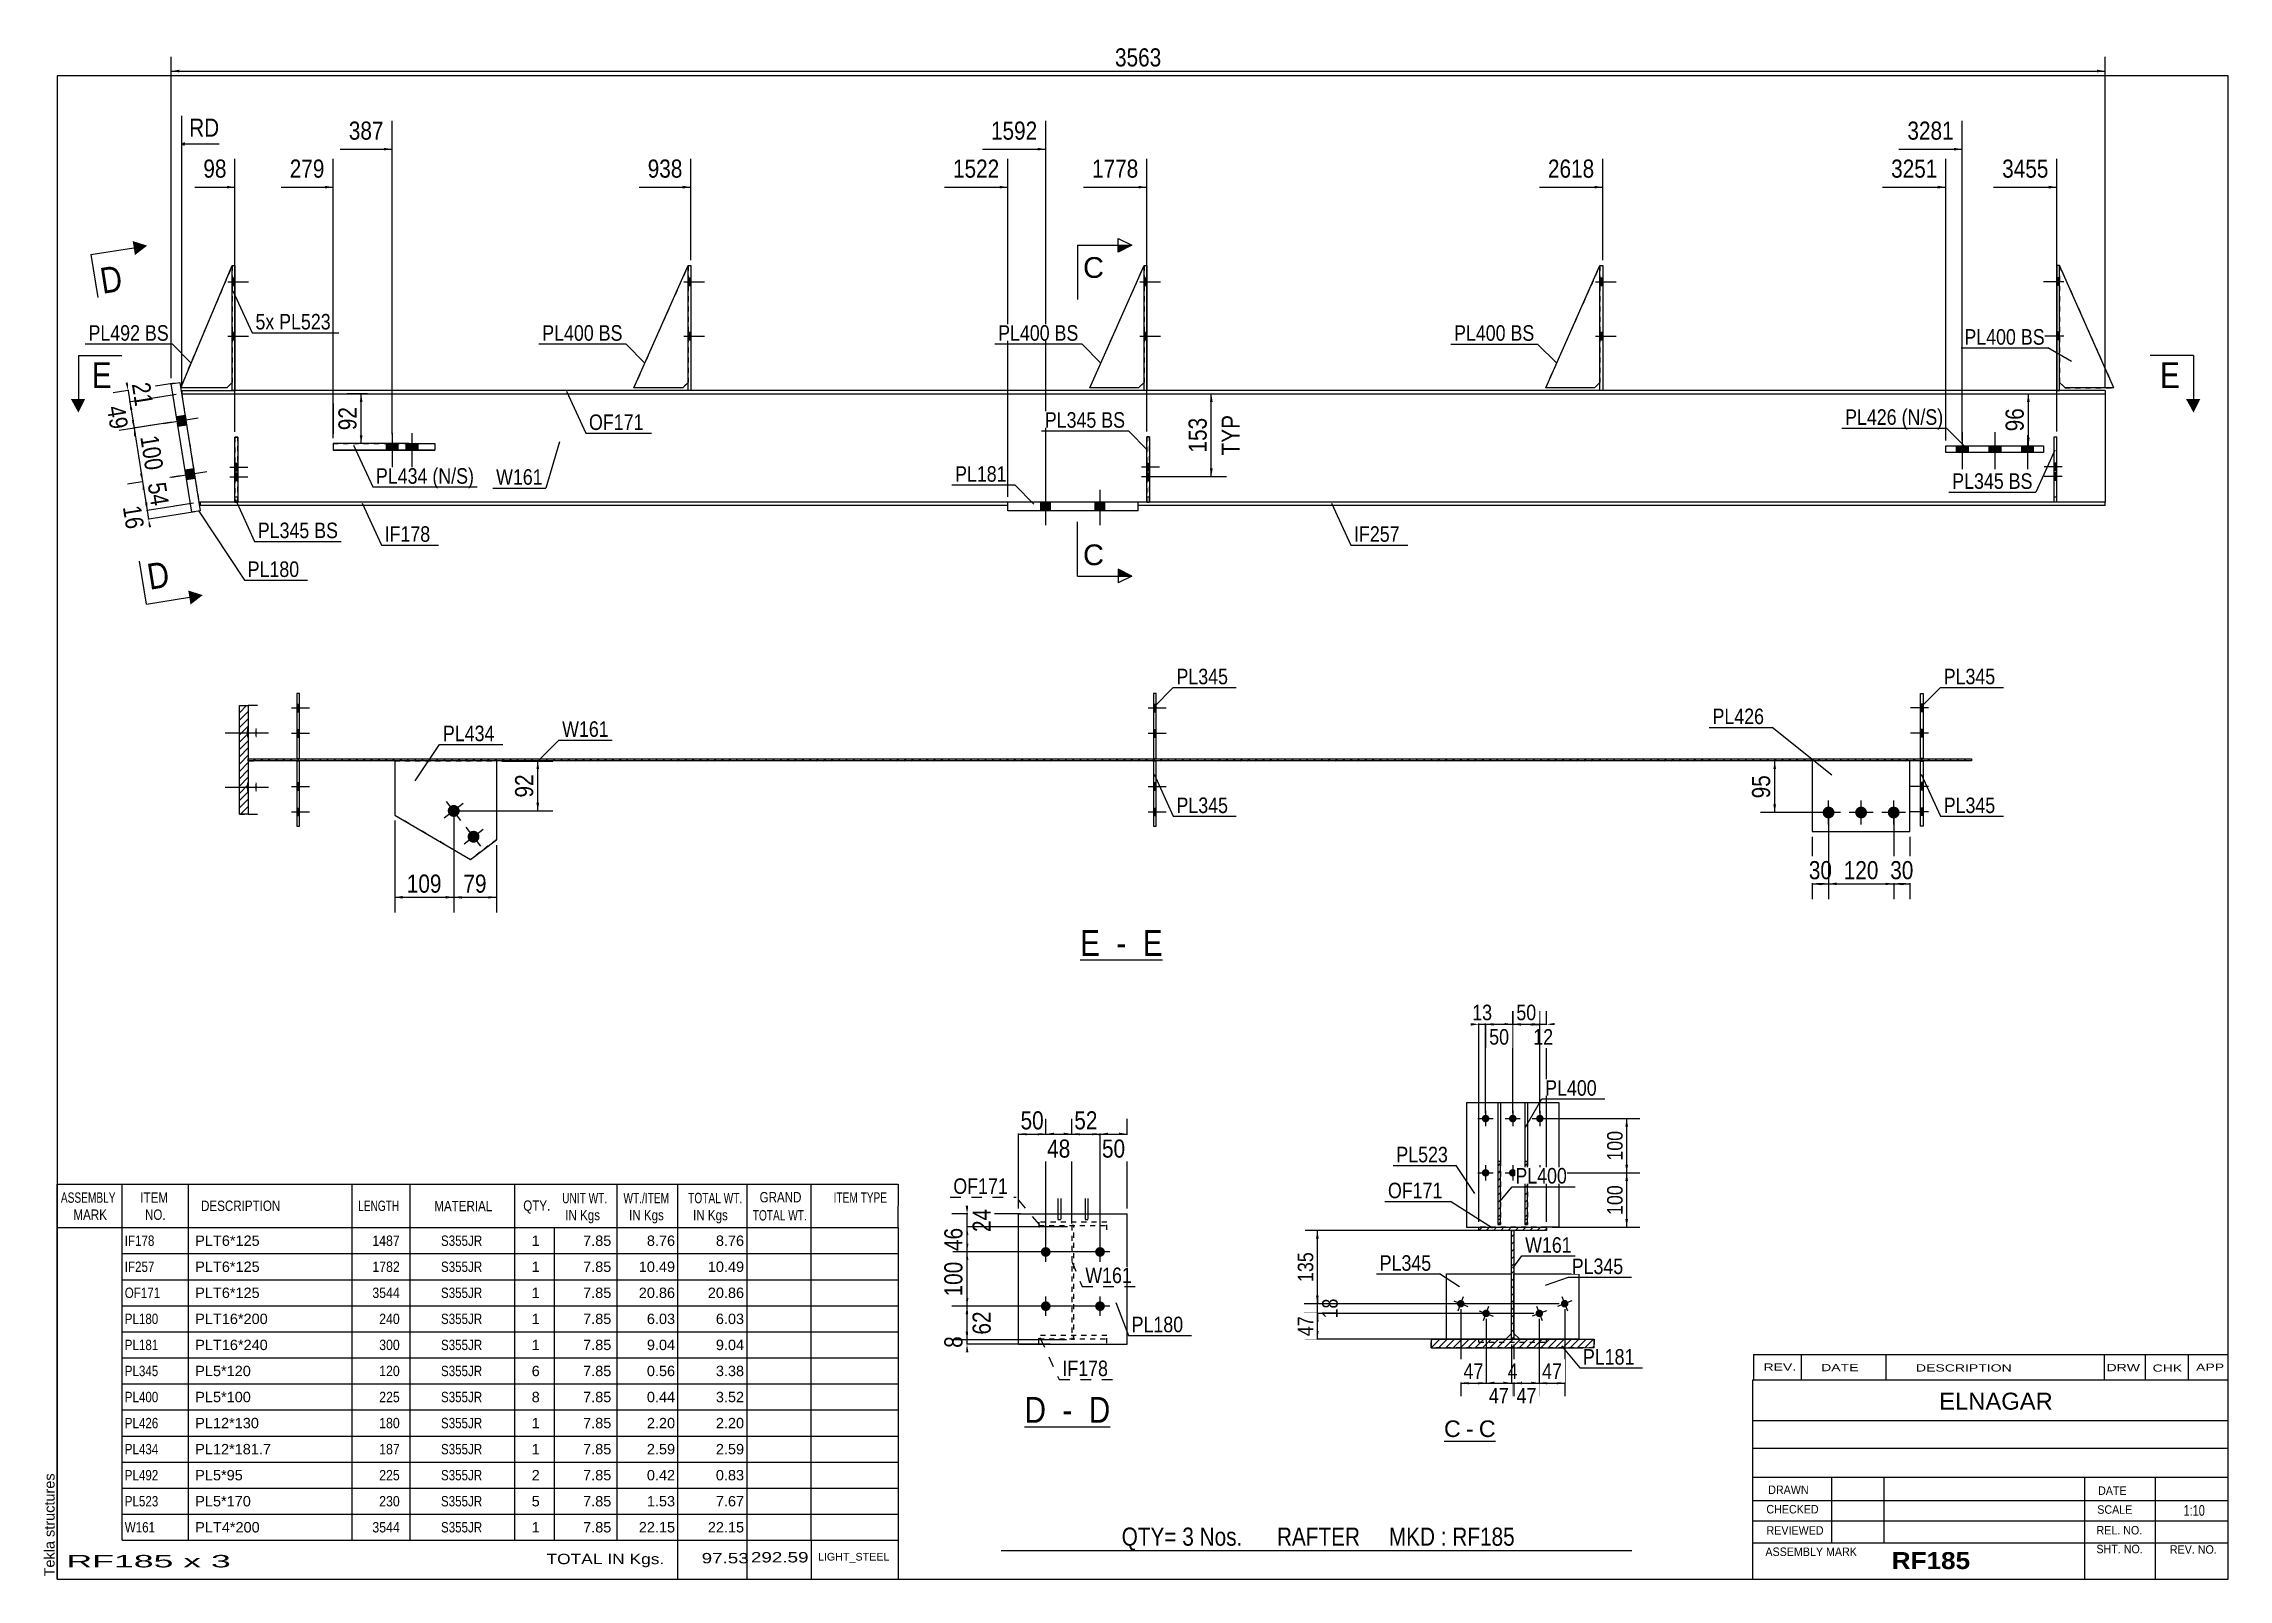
# Model space of a CAD drawing. Header units: millimetres. Extents: x -27 to 375, y -208 to 74.
import ezdxf

# ---------------------------------------------------------------- set-up
doc = ezdxf.new("R2010")
doc.units = ezdxf.units.MM
doc.linetypes.add('DXK_LINE_DOT1', pattern=[1.8814, 0.9407, -0.9407])
doc.linetypes.add('DXK_LINE_DOT2', pattern=[3.9198, 1.9599, -1.9599])
doc.styles.add('Arial', font='ARIAL.TTF', dxfattribs={"height": 0.2})
doc.styles.add('Arial Bold', font='ARIALBD.TTF', dxfattribs={"height": 0.2})
doc.styles.add('Arial Narrow', font='ARIALN.TTF', dxfattribs={"height": 0.2})

# ---------------------------------------------------------------- blocks, each defined once
blk = doc.blocks.new('Unknown-623544029-1210')
at = {"color": 5, "linetype": 'Continuous'}
for p, q in [((375.46, 68.59), (-24.54, 68.59)), ((-24.54, 68.59), (-24.54, -208.41)), ((375.46, -208.41), (375.46, 68.59)), ((-24.54, -208.41), (375.46, -208.41))]:
    blk.add_line(p, q, dxfattribs=at)
at = {"color": 174, "linetype": 'Continuous', "style": 'Arial'}
blk.add_text('Tekla structures', height=1.9102, rotation=90, dxfattribs=at).set_placement((-25.04, -207.91))
blk = doc.blocks.new('Unknown-623544029-12 - 1953')
at = {"color": 7, "linetype": 'Continuous'}
blk.add_line((230.96, -182.98), (240.46, -182.98), dxfattribs=at)
at = {"color": 0, "linetype": 'Continuous'}
blk.add_wipeout([(234.04, -182.23), (234.04, -179.03), (230.96, -179.03), (230.96, -182.23)], dxfattribs=at)
blk.add_wipeout([(236.42, -182.23), (236.42, -179.03), (235, -179.03), (235, -182.23)], dxfattribs=at)
at = {"color": 96, "linetype": 'Continuous', "style": 'Arial'}
blk.add_text('C', height=3.06, dxfattribs=at).set_placement((230.96, -182.23))
at = {"color": 0, "linetype": 'Continuous'}
blk.add_wipeout([(240.46, -182.23), (240.46, -179.03), (237.38, -179.03), (237.38, -182.23)], dxfattribs=at)
at = {"color": 96, "linetype": 'Continuous', "style": 'Arial'}
for s, p in [('-', (235, -182.23)), ('C', (237.38, -182.23))]:
    blk.add_text(s, height=3.06, dxfattribs=at).set_placement(p)
blk = doc.blocks.new('Unknown-623544029-13 - 2174')
at = {"color": 7, "linetype": 'Continuous'}
blk.add_line((153.68, -180.36), (169.46, -180.36), dxfattribs=at)
at = {"color": 0, "linetype": 'Continuous'}
blk.add_wipeout([(157.64, -179.61), (157.64, -174.61), (153.68, -174.61), (153.68, -179.61)], dxfattribs=at)
blk.add_wipeout([(164.01, -179.61), (164.01, -174.61), (159.14, -174.61), (159.14, -179.61)], dxfattribs=at)
at = {"color": 6, "linetype": 'Continuous', "style": 'Arial Narrow'}
for s, height, p in [('D', 4.77, (153.68, -179.61)), (' - ', 4.772, (159.14, -179.61))]:
    blk.add_text(s, height=height, dxfattribs=at).set_placement(p)
at = {"color": 0, "linetype": 'Continuous'}
blk.add_wipeout([(169.46, -179.61), (169.46, -174.61), (165.51, -174.61), (165.51, -179.61)], dxfattribs=at)
at = {"color": 6, "linetype": 'Continuous', "style": 'Arial Narrow'}
blk.add_text('D', height=4.77, dxfattribs=at).set_placement((165.51, -179.61))
blk = doc.blocks.new('Unknown-623544029-14 - 2351')
at = {"color": 7, "linetype": 'Continuous'}
blk.add_line((163.93, -94.33), (179.1, -94.33), dxfattribs=at)
at = {"color": 0, "linetype": 'Continuous'}
blk.add_wipeout([(167.58, -93.58), (167.58, -88.58), (163.93, -88.58), (163.93, -93.58)], dxfattribs=at)
blk.add_wipeout([(173.95, -93.58), (173.95, -88.58), (169.08, -88.58), (169.08, -93.58)], dxfattribs=at)
at = {"color": 6, "linetype": 'Continuous', "style": 'Arial Narrow'}
for s, height, p in [('E', 4.77, (163.93, -93.58)), (' - ', 4.772, (169.08, -93.58))]:
    blk.add_text(s, height=height, dxfattribs=at).set_placement(p)
at = {"color": 0, "linetype": 'Continuous'}
blk.add_wipeout([(179.1, -93.58), (179.1, -88.58), (175.45, -88.58), (175.45, -93.58)], dxfattribs=at)
at = {"color": 6, "linetype": 'Continuous', "style": 'Arial Narrow'}
blk.add_text('E', height=4.77, dxfattribs=at).set_placement((175.45, -93.58))
blk = doc.blocks.new('Part-623544029-1456 - 1231')
at = {"color": 2, "linetype": 'Continuous'}
for p, q in [((91.7, 10.6), (91.7, 33.6)), ((91.7, 33.6), (92.2, 33.6)), ((92.2, 33.6), (92.2, 10.6)), ((92.2, 10.6), (91.7, 10.6))]:
    blk.add_line(p, q, dxfattribs=at)
blk = doc.blocks.new('Part-623544029-1325 - 1231')
at = {"color": 2, "linetype": 'Continuous'}
for p, q in [((1.86, -10.6), (1.86, -10)), ((8.2, -10), (1.86, -10)), ((150.58, -10.6), (1.86, -10.6)), ((150.58, -10), (8.7, -10))]:
    blk.add_line(p, q, dxfattribs=at)
at = {"color": 7, "linetype": 'DXK_LINE_DOT1'}
for p, q in [((8.7, -10), (8.2, -10)), ((150.58, -10.6), (150.58, -10))]:
    blk.add_line(p, q, dxfattribs=at)
blk = doc.blocks.new('Part-623544029-3918 - 1231')
at = {"color": 7, "linetype": 'DXK_LINE_DOT1'}
for p, q in [((249.7, 11.1), (259.7, 33.6)), ((259.7, 33.6), (259.7, 12.1)), ((259.7, 12.1), (258.7, 11.1)), ((258.7, 11.1), (249.7, 11.1))]:
    blk.add_line(p, q, dxfattribs=at)
blk = doc.blocks.new('Part-623544029-1463 - 1231')
at = {"color": 7, "linetype": 'DXK_LINE_DOT1'}
for p, q in [((165.7, 11.1), (175.7, 33.6)), ((175.7, 33.6), (175.7, 12.1)), ((175.7, 12.1), (174.7, 11.1)), ((174.7, 11.1), (165.7, 11.1))]:
    blk.add_line(p, q, dxfattribs=at)
blk = doc.blocks.new('Part-623544029-3929 - 1231')
at = {"color": 2, "linetype": 'Continuous'}
for p, q in [((249.7, 11.1), (259.7, 33.6)), ((259.7, 12.1), (258.7, 11.1)), ((258.7, 11.1), (249.7, 11.1))]:
    blk.add_line(p, q, dxfattribs=at)
blk = doc.blocks.new('Bolt-623544029-1257 - 1231')
at = {"linetype": 'Continuous'}
for points in [[(38.23, 0.82), (36.03, 0.82), (36.03, -0.38), (38.23, -0.38)], [(41.88, 0.82), (39.68, 0.82), (39.68, -0.38), (41.88, -0.38)]]:
    blk.add_hatch(color=3, dxfattribs=at).paths.add_polyline_path(points)
at = {"color": 3, "linetype": 'Continuous'}
for p, q in [((36.03, 0.82), (36.03, -0.38)), ((37.13, 2.72), (37.13, -4.08)), ((38.23, 0.82), (38.23, -0.38)), ((39.68, 0.82), (39.68, -0.38)), ((40.78, 2.73), (40.78, -4.07)), ((41.88, 0.82), (41.88, -0.38))]:
    blk.add_line(p, q, dxfattribs=at)
blk = doc.blocks.new('Part-623544029-1378 - 1231')
at = {"color": 2, "linetype": 'Continuous'}
for p, q in [((174.58, -10), (150.58, -10)), ((150.58, -11.6), (150.58, -10)), ((174.58, -11.6), (150.58, -11.6)), ((174.58, -11.6), (174.58, -10))]:
    blk.add_line(p, q, dxfattribs=at)
blk = doc.blocks.new('Bolt-623544029-1258 - 1231')
at = {"linetype": 'Continuous'}
for points in [[(327.54, 0.4), (325.34, 0.4), (325.34, -0.8), (327.54, -0.8)], [(333.54, 0.4), (331.34, 0.4), (331.34, -0.8), (333.54, -0.8)], [(339.54, 0.4), (337.34, 0.4), (337.34, -0.8), (339.54, -0.8)]]:
    blk.add_hatch(color=3, dxfattribs=at).paths.add_polyline_path(points)
at = {"color": 3, "linetype": 'Continuous'}
for p, q in [((325.34, 0.4), (325.34, -0.8)), ((326.44, 2.9), (326.44, -3.9)), ((327.54, 0.4), (327.54, -0.8)), ((331.34, 0.4), (331.34, -0.8)), ((332.44, 2.9), (332.44, -3.9)), ((333.54, 0.4), (333.54, -0.8)), ((337.34, 0.4), (337.34, -0.8)), ((338.44, 2.9), (338.44, -3.9)), ((339.54, 0.4), (339.54, -0.8))]:
    blk.add_line(p, q, dxfattribs=at)
blk = doc.blocks.new('Part-623544029-3927 - 1231')
at = {"color": 2, "linetype": 'Continuous'}
for p, q in [((165.7, 11.1), (175.7, 33.6)), ((175.7, 12.1), (174.7, 11.1)), ((174.7, 11.1), (165.7, 11.1))]:
    blk.add_line(p, q, dxfattribs=at)
blk = doc.blocks.new('Bolt-623544029-3943 - 1231')
at = {"color": 3, "linetype": 'DXK_LINE_DOT2'}
for p, q in [((175.25, -3.48), (178.55, -3.48)), ((176.2, -2.78), (176.7, -2.78)), ((175.25, -5.27), (178.55, -5.27)), ((176.2, -4.18), (176.7, -4.18)), ((176.2, -4.57), (176.7, -4.57)), ((176.2, -5.97), (176.7, -5.97))]:
    blk.add_line(p, q, dxfattribs=at)
blk = doc.blocks.new('Part-623544029-1281 - 1231')
at = {"color": 2, "linetype": 'Continuous'}
for p, q in [((-3.53, 11.85), (-1.95, 12.1)), ((-1.95, 12.1), (1.81, -11.6)), ((0.23, -11.85), (-3.53, 11.85)), ((1.81, -11.6), (0.23, -11.85))]:
    blk.add_line(p, q, dxfattribs=at)
blk = doc.blocks.new('Part-623544029-1303 - 1231')
at = {"color": 2, "linetype": 'Continuous'}
for p, q in [((-1.62, 10.6), (-1.62, 10)), ((-1.62, 10.6), (7.7, 10.6)), ((-1.62, 10), (352.75, 10)), ((91.7, 10.6), (8.2, 10.6)), ((175.7, 10.6), (92.2, 10.6)), ((259.7, 10.6), (176.2, 10.6)), ((343.89, 10.6), (260.2, 10.6)), ((352.75, 10.6), (344.39, 10.6)), ((352.75, 10.6), (352.75, 10))]:
    blk.add_line(p, q, dxfattribs=at)
at = {"color": 7, "linetype": 'DXK_LINE_DOT1'}
for p, q in [((7.7, 10.6), (8.2, 10.6)), ((344.39, 10.6), (91.7, 10.6))]:
    blk.add_line(p, q, dxfattribs=at)
blk = doc.blocks.new('Part-623544029-3930 - 1231')
at = {"color": 2, "linetype": 'Continuous'}
for p, q in [((81.7, 11.1), (91.7, 33.6)), ((91.7, 12.1), (90.7, 11.1)), ((90.7, 11.1), (81.7, 11.1))]:
    blk.add_line(p, q, dxfattribs=at)
blk = doc.blocks.new('Part-623544029-1400 - 1231')
at = {"color": 2, "linetype": 'Continuous'}
for p, q in [((7.7, 10.6), (7.7, 33.6)), ((7.7, 33.6), (8.2, 33.6)), ((8.2, 33.6), (8.2, 10.6)), ((8.2, 10.6), (7.7, 10.6))]:
    blk.add_line(p, q, dxfattribs=at)
blk = doc.blocks.new('Part-623544029-1422 - 1231')
at = {"color": 2, "linetype": 'Continuous'}
for p, q in [((8.2, -10), (8.2, 2)), ((8.2, 2), (8.7, 2)), ((8.7, 2), (8.7, -10)), ((8.7, -10), (8.2, -10))]:
    blk.add_line(p, q, dxfattribs=at)
at = {"color": 7, "linetype": 'DXK_LINE_DOT1'}
blk.add_line((8.2, -9), (8.7, -9), dxfattribs=at)
blk = doc.blocks.new('Part-623544029-1444 - 1231')
at = {"color": 7, "linetype": 'DXK_LINE_DOT1'}
for p, q in [((-1.8, 11.1), (7.7, 33.6)), ((7.7, 33.6), (7.7, 12.1)), ((7.7, 12.1), (6.7, 11.1)), ((6.7, 11.1), (-1.8, 11.1))]:
    blk.add_line(p, q, dxfattribs=at)
blk = doc.blocks.new('Bolt-623544029-1560 - 1231')
at = {"linetype": 'Continuous'}
for points in [[(176.2, 29.93), (176.2, 31.33), (175.7, 31.33), (175.7, 29.93)], [(176.2, 29.93), (176.2, 31.33), (175.7, 31.33), (175.7, 29.93)], [(176.2, 29.93), (176.2, 31.33), (175.7, 31.33), (175.7, 29.93)], [(176.2, 19.93), (176.2, 21.33), (175.7, 21.33), (175.7, 19.93)], [(176.2, 19.93), (176.2, 21.33), (175.7, 21.33), (175.7, 19.93)], [(176.2, 19.93), (176.2, 21.33), (175.7, 21.33), (175.7, 19.93)]]:
    blk.add_hatch(color=3, dxfattribs=at).paths.add_polyline_path(points)
at = {"color": 3, "linetype": 'Continuous'}
for p, q in [((174.9, 30.63), (178.7, 30.63)), ((174.9, 30.63), (178.7, 30.63)), ((174.9, 30.63), (178.7, 30.63)), ((175.7, 31.33), (176.2, 31.33)), ((175.7, 31.33), (176.2, 31.33)), ((175.7, 31.33), (176.2, 31.33)), ((175.7, 29.93), (176.2, 29.93)), ((175.7, 29.93), (176.2, 29.93)), ((175.7, 29.93), (176.2, 29.93)), ((174.9, 20.63), (178.7, 20.63)), ((174.9, 20.63), (178.7, 20.63)), ((174.9, 20.63), (178.7, 20.63)), ((175.7, 21.33), (176.2, 21.33)), ((175.7, 21.33), (176.2, 21.33)), ((175.7, 21.33), (176.2, 21.33)), ((175.7, 19.93), (176.2, 19.93)), ((175.7, 19.93), (176.2, 19.93)), ((175.7, 19.93), (176.2, 19.93))]:
    blk.add_line(p, q, dxfattribs=at)
blk = doc.blocks.new('Part-623544029-1449 - 1231')
at = {"color": 2, "linetype": 'Continuous'}
for p, q in [((344.39, 33.6), (343.89, 33.6)), ((343.89, 33.6), (343.89, 10.6)), ((344.39, 10.6), (344.39, 33.6)), ((343.89, 10.6), (344.39, 10.6))]:
    blk.add_line(p, q, dxfattribs=at)
blk = doc.blocks.new('Part-623544029-1450 - 1231')
at = {"color": 7, "linetype": 'DXK_LINE_DOT1'}
for p, q in [((343.39, -9.97), (343.39, 2.03)), ((343.39, 2.03), (343.89, 2.03)), ((343.89, -9.97), (343.89, 2.03)), ((343.39, -8.97), (343.89, -8.97)), ((343.89, -9.97), (343.39, -9.97))]:
    blk.add_line(p, q, dxfattribs=at)
blk = doc.blocks.new('Part-623544029-1451 - 1231')
at = {"color": 7, "linetype": 'DXK_LINE_DOT1'}
for p, q in [((344.39, 33.6), (344.39, 12.1)), ((354.39, 11.1), (344.39, 33.6)), ((344.39, 12.1), (345.39, 11.1)), ((345.39, 11.1), (354.39, 11.1))]:
    blk.add_line(p, q, dxfattribs=at)
blk = doc.blocks.new('Part-623544029-1461 - 1231')
at = {"color": 2, "linetype": 'Continuous'}
for p, q in [((175.7, 10.6), (175.7, 33.6)), ((175.7, 33.6), (176.2, 33.6)), ((176.2, 33.6), (176.2, 10.6)), ((176.2, 10.6), (175.7, 10.6))]:
    blk.add_line(p, q, dxfattribs=at)
blk = doc.blocks.new('Part-623544029-1462 - 1231')
at = {"color": 2, "linetype": 'Continuous'}
for p, q in [((176.2, -9.97), (176.2, 2.03)), ((176.2, 2.03), (176.7, 2.03)), ((176.7, 2.03), (176.7, -9.97)), ((176.7, -9.97), (176.2, -9.97))]:
    blk.add_line(p, q, dxfattribs=at)
at = {"color": 7, "linetype": 'DXK_LINE_DOT1'}
blk.add_line((176.2, -8.97), (176.7, -8.97), dxfattribs=at)
blk = doc.blocks.new('Part-623544029-1468 - 1231')
at = {"color": 2, "linetype": 'Continuous'}
for p, q in [((259.7, 10.6), (259.7, 33.6)), ((259.7, 33.6), (260.2, 33.6)), ((260.2, 33.6), (260.2, 10.6)), ((260.2, 10.6), (259.7, 10.6))]:
    blk.add_line(p, q, dxfattribs=at)
blk = doc.blocks.new('Bolt-623544029-1559 - 1231')
at = {"linetype": 'Continuous'}
for points in [[(92.2, 29.93), (92.2, 31.33), (91.7, 31.33), (91.7, 29.93)], [(92.2, 29.93), (92.2, 31.33), (91.7, 31.33), (91.7, 29.93)], [(92.2, 29.93), (92.2, 31.33), (91.7, 31.33), (91.7, 29.93)], [(92.2, 19.93), (92.2, 21.33), (91.7, 21.33), (91.7, 19.93)], [(92.2, 19.93), (92.2, 21.33), (91.7, 21.33), (91.7, 19.93)], [(92.2, 19.93), (92.2, 21.33), (91.7, 21.33), (91.7, 19.93)]]:
    blk.add_hatch(color=3, dxfattribs=at).paths.add_polyline_path(points)
at = {"color": 3, "linetype": 'Continuous'}
for p, q in [((90.9, 30.63), (94.7, 30.63)), ((90.9, 30.63), (94.7, 30.63)), ((90.9, 30.63), (94.7, 30.63)), ((91.7, 31.33), (92.2, 31.33)), ((91.7, 31.33), (92.2, 31.33)), ((91.7, 31.33), (92.2, 31.33)), ((91.7, 29.93), (92.2, 29.93)), ((91.7, 29.93), (92.2, 29.93)), ((91.7, 29.93), (92.2, 29.93)), ((90.9, 20.63), (94.7, 20.63)), ((90.9, 20.63), (94.7, 20.63)), ((90.9, 20.63), (94.7, 20.63)), ((91.7, 21.33), (92.2, 21.33)), ((91.7, 21.33), (92.2, 21.33)), ((91.7, 21.33), (92.2, 21.33)), ((91.7, 19.93), (92.2, 19.93)), ((91.7, 19.93), (92.2, 19.93)), ((91.7, 19.93), (92.2, 19.93))]:
    blk.add_line(p, q, dxfattribs=at)
blk = doc.blocks.new('Part-623544029-1490 - 1231')
at = {"color": 2, "linetype": 'Continuous'}
for p, q in [((323.44, -0.8), (323.44, 0.4)), ((323.44, 0.4), (341.44, 0.4)), ((341.44, 0.4), (341.44, -0.8)), ((341.44, -0.8), (323.44, -0.8))]:
    blk.add_line(p, q, dxfattribs=at)
blk = doc.blocks.new('Part-623544029-1512 - 1231')
at = {"color": 2, "linetype": 'Continuous'}
for p, q in [((40.23, 0.83), (26.26, 0.82)), ((26.26, 0.82), (26.26, -0.38)), ((40.23, -0.37), (40.23, 0.83)), ((40.23, 0.83), (44.99, 0.82)), ((44.99, 0.82), (44.99, -0.38)), ((40.23, -0.37), (26.26, -0.38)), ((26.26, -0.38), (44.99, -0.38)), ((26.26, -0.38), (26.26, -0.38)), ((26.26, -0.38), (26.26, -0.38)), ((44.99, -0.38), (40.23, -0.37)), ((44.99, -0.38), (44.99, -0.38)), ((44.99, -0.38), (44.99, -0.38))]:
    blk.add_line(p, q, dxfattribs=at)
at = {"color": 7, "linetype": 'DXK_LINE_DOT1'}
blk.add_line((26.26, 0.82), (44.99, 0.82), dxfattribs=at)
blk = doc.blocks.new('Part-623544029-1534 - 1231')
at = {"color": 2, "linetype": 'Continuous'}
for p, q in [((352.75, -10), (174.59, -10)), ((352.75, -10.6), (174.59, -10.6)), ((352.75, -10.6), (352.75, -10))]:
    blk.add_line(p, q, dxfattribs=at)
at = {"color": 7, "linetype": 'DXK_LINE_DOT1'}
blk.add_line((174.59, -10.6), (174.59, -10), dxfattribs=at)
blk = doc.blocks.new('Part-623544029-1550 - 1231')
at = {"color": 7, "linetype": 'DXK_LINE_DOT1'}
for p, q in [((-1.62, 10), (1.56, -10)), ((-1.62, 10), (352.75, 10)), ((352.75, -10), (1.86, -10))]:
    blk.add_line(p, q, dxfattribs=at)
at = {"color": 2, "linetype": 'Continuous'}
for p, q in [((352.75, 10), (352.75, -10)), ((1.86, -10), (1.56, -10))]:
    blk.add_line(p, q, dxfattribs=at)
blk = doc.blocks.new('Bolt-623544029-1551 - 1231')
at = {"linetype": 'Continuous'}
for points in [[(-2.58, 5.83), (-2.29, 4.05), (-0.71, 4.3), (-1, 6.08)], [(-2.58, 5.83), (-2.29, 4.05), (-0.71, 4.3), (-1, 6.08)], [(-1.01, -4.05), (-0.72, -5.83), (0.86, -5.58), (0.57, -3.8)], [(-1.01, -4.05), (-0.72, -5.83), (0.86, -5.58), (0.57, -3.8)]]:
    blk.add_hatch(color=3, dxfattribs=at).paths.add_polyline_path(points)
at = {"color": 3, "linetype": 'Continuous'}
for p, q in [((-5, 4.53), (1.42, 5.55)), ((-5, 4.53), (1.42, 5.55)), ((-2.58, 5.83), (-1, 6.08)), ((-2.58, 5.83), (-1, 6.08)), ((-2.29, 4.05), (-0.71, 4.3)), ((-2.29, 4.05), (-0.71, 4.3)), ((-1.01, -4.05), (0.57, -3.8)), ((-1.01, -4.05), (0.57, -3.8)), ((-3.43, -5.35), (2.99, -4.33)), ((-3.43, -5.35), (2.99, -4.33)), ((-0.72, -5.83), (0.86, -5.58)), ((-0.72, -5.83), (0.86, -5.58))]:
    blk.add_line(p, q, dxfattribs=at)
blk = doc.blocks.new('Bolt-623544029-1552 - 1231')
at = {"linetype": 'Continuous'}
for points in [[(158.48, -10), (156.68, -10), (156.68, -11.6), (158.48, -11.6)], [(158.48, -10), (156.68, -10), (156.68, -11.6), (158.48, -11.6)], [(168.48, -10), (166.68, -10), (166.68, -11.6), (168.48, -11.6)], [(168.48, -10), (166.68, -10), (166.68, -11.6), (168.48, -11.6)]]:
    blk.add_hatch(color=3, dxfattribs=at).paths.add_polyline_path(points)
at = {"color": 3, "linetype": 'Continuous'}
for p, q in [((157.58, -14.2), (157.58, -7.7)), ((157.58, -14.2), (157.58, -7.7)), ((167.58, -14.2), (167.58, -7.7)), ((167.58, -14.2), (167.58, -7.7)), ((156.68, -11.6), (156.68, -10)), ((156.68, -11.6), (156.68, -10)), ((158.48, -11.6), (158.48, -10)), ((158.48, -11.6), (158.48, -10)), ((166.68, -11.6), (166.68, -10)), ((166.68, -11.6), (166.68, -10)), ((168.48, -11.6), (168.48, -10)), ((168.48, -11.6), (168.48, -10))]:
    blk.add_line(p, q, dxfattribs=at)
blk = doc.blocks.new('Bolt-623544029-1553 - 1231')
at = {"linetype": 'Continuous'}
for points in [[(8.2, 29.93), (8.2, 31.33), (7.7, 31.33), (7.7, 29.93)], [(8.2, 29.93), (8.2, 31.33), (7.7, 31.33), (7.7, 29.93)], [(8.2, 29.93), (8.2, 31.33), (7.7, 31.33), (7.7, 29.93)], [(8.2, 19.93), (8.2, 21.33), (7.7, 21.33), (7.7, 19.93)], [(8.2, 19.93), (8.2, 21.33), (7.7, 21.33), (7.7, 19.93)], [(8.2, 19.93), (8.2, 21.33), (7.7, 21.33), (7.7, 19.93)]]:
    blk.add_hatch(color=3, dxfattribs=at).paths.add_polyline_path(points)
at = {"color": 3, "linetype": 'Continuous'}
for p, q in [((6.9, 30.63), (10.7, 30.63)), ((6.9, 30.63), (10.7, 30.63)), ((6.9, 30.63), (10.7, 30.63)), ((7.7, 31.33), (8.2, 31.33)), ((7.7, 31.33), (8.2, 31.33)), ((7.7, 31.33), (8.2, 31.33)), ((7.7, 29.93), (8.2, 29.93)), ((7.7, 29.93), (8.2, 29.93)), ((7.7, 29.93), (8.2, 29.93)), ((6.9, 20.63), (10.7, 20.63)), ((6.9, 20.63), (10.7, 20.63)), ((6.9, 20.63), (10.7, 20.63)), ((7.7, 21.33), (8.2, 21.33)), ((7.7, 21.33), (8.2, 21.33)), ((7.7, 21.33), (8.2, 21.33)), ((7.7, 19.93), (8.2, 19.93)), ((7.7, 19.93), (8.2, 19.93)), ((7.7, 19.93), (8.2, 19.93))]:
    blk.add_line(p, q, dxfattribs=at)
blk = doc.blocks.new('Bolt-623544029-1556 - 1231')
at = {"linetype": 'Continuous'}
for points in [[(344.39, 29.93), (344.39, 31.33), (343.89, 31.33), (343.89, 29.93)], [(344.39, 29.93), (344.39, 31.33), (343.89, 31.33), (343.89, 29.93)], [(344.39, 29.93), (344.39, 31.33), (343.89, 31.33), (343.89, 29.93)], [(344.39, 19.93), (344.39, 21.33), (343.89, 21.33), (343.89, 19.93)], [(344.39, 19.93), (344.39, 21.33), (343.89, 21.33), (343.89, 19.93)], [(344.39, 19.93), (344.39, 21.33), (343.89, 21.33), (343.89, 19.93)]]:
    blk.add_hatch(color=3, dxfattribs=at).paths.add_polyline_path(points)
at = {"color": 3, "linetype": 'Continuous'}
for p, q in [((345.19, 30.63), (341.39, 30.63)), ((345.19, 30.63), (341.39, 30.63)), ((345.19, 30.63), (341.39, 30.63)), ((344.39, 31.33), (343.89, 31.33)), ((344.39, 31.33), (343.89, 31.33)), ((344.39, 31.33), (343.89, 31.33)), ((344.39, 29.93), (343.89, 29.93)), ((344.39, 29.93), (343.89, 29.93)), ((344.39, 29.93), (343.89, 29.93)), ((345.19, 20.63), (341.39, 20.63)), ((345.19, 20.63), (341.39, 20.63)), ((345.19, 20.63), (341.39, 20.63)), ((344.39, 21.33), (343.89, 21.33)), ((344.39, 21.33), (343.89, 21.33)), ((344.39, 21.33), (343.89, 21.33)), ((344.39, 19.93), (343.89, 19.93)), ((344.39, 19.93), (343.89, 19.93)), ((344.39, 19.93), (343.89, 19.93))]:
    blk.add_line(p, q, dxfattribs=at)
blk = doc.blocks.new('Bolt-623544029-1563 - 1231')
at = {"linetype": 'Continuous'}
for points in [[(260.2, 29.93), (260.2, 31.33), (259.7, 31.33), (259.7, 29.93)], [(260.2, 29.93), (260.2, 31.33), (259.7, 31.33), (259.7, 29.93)], [(260.2, 29.93), (260.2, 31.33), (259.7, 31.33), (259.7, 29.93)], [(260.2, 19.93), (260.2, 21.33), (259.7, 21.33), (259.7, 19.93)], [(260.2, 19.93), (260.2, 21.33), (259.7, 21.33), (259.7, 19.93)], [(260.2, 19.93), (260.2, 21.33), (259.7, 21.33), (259.7, 19.93)]]:
    blk.add_hatch(color=3, dxfattribs=at).paths.add_polyline_path(points)
at = {"color": 3, "linetype": 'Continuous'}
for p, q in [((258.9, 30.63), (262.7, 30.63)), ((258.9, 30.63), (262.7, 30.63)), ((258.9, 30.63), (262.7, 30.63)), ((259.7, 31.33), (260.2, 31.33)), ((259.7, 31.33), (260.2, 31.33)), ((259.7, 31.33), (260.2, 31.33)), ((259.7, 29.93), (260.2, 29.93)), ((259.7, 29.93), (260.2, 29.93)), ((259.7, 29.93), (260.2, 29.93)), ((258.9, 20.63), (262.7, 20.63)), ((258.9, 20.63), (262.7, 20.63)), ((258.9, 20.63), (262.7, 20.63)), ((259.7, 21.33), (260.2, 21.33)), ((259.7, 21.33), (260.2, 21.33)), ((259.7, 21.33), (260.2, 21.33)), ((259.7, 19.93), (260.2, 19.93)), ((259.7, 19.93), (260.2, 19.93)), ((259.7, 19.93), (260.2, 19.93))]:
    blk.add_line(p, q, dxfattribs=at)
blk = doc.blocks.new('Part-623544029-3915 - 1231')
at = {"color": 2, "linetype": 'Continuous'}
for p, q in [((343.39, -9.97), (343.39, 2.03)), ((343.39, 2.03), (343.89, 2.03)), ((343.89, -9.97), (343.89, 2.03)), ((343.89, -9.97), (343.39, -9.97))]:
    blk.add_line(p, q, dxfattribs=at)
blk = doc.blocks.new('Part-623544029-3919 - 1231')
at = {"color": 7, "linetype": 'DXK_LINE_DOT1'}
for p, q in [((176.2, 2.03), (176.2, -9.97)), ((176.7, 2.03), (176.2, 2.03)), ((176.7, -9.97), (176.7, 2.03)), ((176.2, -9.97), (176.7, -9.97))]:
    blk.add_line(p, q, dxfattribs=at)
blk = doc.blocks.new('Part-623544029-3922 - 1231')
at = {"color": 7, "linetype": 'DXK_LINE_DOT1'}
for p, q in [((81.7, 11.1), (91.7, 33.6)), ((91.7, 33.6), (91.7, 12.1)), ((91.7, 12.1), (90.7, 11.1)), ((90.7, 11.1), (81.7, 11.1))]:
    blk.add_line(p, q, dxfattribs=at)
blk = doc.blocks.new('Part-623544029-3923 - 1231')
at = {"color": 7, "linetype": 'DXK_LINE_DOT1'}
for p, q in [((8.2, 2), (8.2, -10)), ((8.7, 2), (8.2, 2)), ((8.7, -10), (8.7, 2)), ((8.2, -10), (8.7, -10))]:
    blk.add_line(p, q, dxfattribs=at)
blk = doc.blocks.new('Part-623544029-3926 - 1231')
at = {"color": 2, "linetype": 'Continuous'}
for p, q in [((-1.8, 11.1), (7.7, 33.6)), ((7.7, 12.1), (6.7, 11.1)), ((6.7, 11.1), (-1.8, 11.1))]:
    blk.add_line(p, q, dxfattribs=at)
blk = doc.blocks.new('Part-623544029-3928 - 1231')
at = {"color": 2, "linetype": 'Continuous'}
for p, q in [((354.39, 11.1), (344.39, 33.6)), ((345.39, 11.1), (344.39, 12.1)), ((354.39, 11.1), (345.39, 11.1))]:
    blk.add_line(p, q, dxfattribs=at)
blk = doc.blocks.new('Bolt-623544029-3931 - 1231')
at = {"linetype": 'Continuous'}
for points in [[(8.2, -2.81), (8.2, -4.21), (8.7, -4.21), (8.7, -2.81)], [(8.2, -4.6), (8.2, -6), (8.7, -6), (8.7, -4.6)]]:
    blk.add_hatch(color=3, dxfattribs=at).paths.add_polyline_path(points)
at = {"color": 3, "linetype": 'Continuous'}
for p, q in [((7.25, -3.51), (10.55, -3.51)), ((8.2, -2.81), (8.7, -2.81)), ((7.25, -5.3), (10.55, -5.3)), ((8.2, -4.21), (8.7, -4.21)), ((8.2, -4.6), (8.7, -4.6)), ((8.2, -6), (8.7, -6))]:
    blk.add_line(p, q, dxfattribs=at)
blk = doc.blocks.new('Bolt-623544029-3934 - 1231')
at = {"linetype": 'Continuous'}
for points in [[(176.2, -2.78), (176.2, -4.18), (176.7, -4.18), (176.7, -2.78)], [(176.2, -4.57), (176.2, -5.97), (176.7, -5.97), (176.7, -4.57)]]:
    blk.add_hatch(color=3, dxfattribs=at).paths.add_polyline_path(points)
at = {"color": 3, "linetype": 'Continuous'}
for p, q in [((175.25, -3.48), (178.55, -3.48)), ((176.2, -2.78), (176.7, -2.78)), ((175.25, -5.27), (178.55, -5.27)), ((176.2, -4.18), (176.7, -4.18)), ((176.2, -4.57), (176.7, -4.57)), ((176.2, -5.97), (176.7, -5.97))]:
    blk.add_line(p, q, dxfattribs=at)
blk = doc.blocks.new('Bolt-623544029-3937 - 1231')
at = {"color": 3, "linetype": 'DXK_LINE_DOT2'}
for p, q in [((344.84, -3.48), (341.54, -3.48)), ((343.89, -2.78), (343.39, -2.78)), ((344.84, -5.27), (341.54, -5.27)), ((343.89, -4.18), (343.39, -4.18)), ((343.89, -4.57), (343.39, -4.57)), ((343.89, -5.97), (343.39, -5.97))]:
    blk.add_line(p, q, dxfattribs=at)
blk = doc.blocks.new('Bolt-623544029-3940 - 1231')
at = {"linetype": 'Continuous'}
for points in [[(343.89, -4.18), (343.89, -2.78), (343.39, -2.78), (343.39, -4.18)], [(343.89, -5.97), (343.89, -4.57), (343.39, -4.57), (343.39, -5.97)]]:
    blk.add_hatch(color=3, dxfattribs=at).paths.add_polyline_path(points)
at = {"color": 3, "linetype": 'Continuous'}
for p, q in [((344.84, -3.48), (341.54, -3.48)), ((343.89, -2.78), (343.39, -2.78)), ((344.84, -5.27), (341.54, -5.27)), ((343.89, -4.18), (343.39, -4.18)), ((343.89, -4.57), (343.39, -4.57)), ((343.89, -5.97), (343.39, -5.97))]:
    blk.add_line(p, q, dxfattribs=at)
blk = doc.blocks.new('Bolt-623544029-3946 - 1231')
at = {"color": 3, "linetype": 'DXK_LINE_DOT2'}
for p, q in [((7.25, -3.51), (10.55, -3.51)), ((8.2, -2.81), (8.7, -2.81)), ((7.25, -5.3), (10.55, -5.3)), ((8.2, -4.21), (8.7, -4.21)), ((8.2, -4.6), (8.7, -4.6)), ((8.2, -6), (8.7, -6))]:
    blk.add_line(p, q, dxfattribs=at)
blk = doc.blocks.new('Part-623544029-1961 - 1953')
at = {"linetype": 'Continuous'}
h = blk.add_hatch(dxfattribs=at)
h.set_pattern_fill('', scale=0.3, style=0, pattern_type=0)
h.set_pattern_definition([(45, (237.3659, -144.18), (-0.67352, 0.67352), [])])
h.paths.add_polyline_path([(237.37, -143.58), (237.37, -144.18), (249.87, -144.18), (249.87, -143.58)])
at = {"color": 2, "linetype": 'Continuous'}
for p, q in [((237.37, -143.58), (237.37, -143.58)), ((237.37, -144.18), (237.37, -143.58)), ((237.37, -143.58), (249.87, -143.58)), ((237.37, -144.18), (237.37, -144.18)), ((249.87, -144.18), (237.37, -144.18)), ((249.87, -143.58), (249.87, -143.58)), ((249.87, -143.58), (249.87, -144.18)), ((249.87, -144.18), (249.87, -144.18))]:
    blk.add_line(p, q, dxfattribs=at)
blk = doc.blocks.new('Part-623544029-1996 - 1953')
at = {"color": 2, "linetype": 'Continuous'}
for p, q in [((235.12, -120.58), (235.12, -143.58)), ((235.12, -120.58), (252.12, -120.58)), ((252.12, -120.58), (252.12, -143.58)), ((235.12, -143.58), (237.37, -143.58)), ((252.12, -143.58), (249.87, -143.58))]:
    blk.add_line(p, q, dxfattribs=at)
at = {"color": 7, "linetype": 'DXK_LINE_DOT1'}
blk.add_line((249.87, -143.58), (237.37, -143.58), dxfattribs=at)
blk = doc.blocks.new('Part-623544029-1984 - 1953')
at = {"linetype": 'Continuous'}
h = blk.add_hatch(dxfattribs=at)
h.set_pattern_fill('', scale=0.3, style=0, pattern_type=0)
h.set_pattern_definition([(45, (228.6159, -165.7802), (-0.67352, 0.67352), [])])
h.paths.add_polyline_path([(228.62, -164.18), (228.62, -165.78), (258.62, -165.78), (258.62, -164.18)])
at = {"color": 7, "linetype": 'DXK_LINE_DOT1'}
for p, q in [((228.62, -165.78), (228.62, -164.18)), ((228.62, -164.18), (258.62, -164.18)), ((258.62, -164.18), (258.62, -165.78)), ((258.62, -165.78), (228.62, -165.78))]:
    blk.add_line(p, q, dxfattribs=at)
at = {"color": 2, "linetype": 'Continuous'}
for p, q in [((228.62, -164.18), (228.62, -165.78)), ((228.62, -164.18), (258.62, -164.18)), ((258.62, -165.78), (258.62, -164.18)), ((228.62, -165.78), (258.62, -165.78))]:
    blk.add_line(p, q, dxfattribs=at)
blk = doc.blocks.new('Part-623544029-2018 - 1953')
at = {"color": 2, "linetype": 'Continuous'}
for p, q in [((243.85, -163.15), (243.85, -152.15)), ((243.85, -152.15), (255.85, -152.15)), ((255.85, -164.15), (255.85, -152.15)), ((243.85, -163.15), (244.85, -164.15)), ((244.85, -164.15), (255.85, -164.15))]:
    blk.add_line(p, q, dxfattribs=at)
blk = doc.blocks.new('Part-623544029-2023 - 1953')
at = {"linetype": 'Continuous'}
h = blk.add_hatch(dxfattribs=at)
h.set_pattern_fill('', scale=0.3, style=0, pattern_type=0)
h.set_pattern_definition([(45, (240.8659, -143.08), (-0.67352, 0.67352), [])])
h.paths.add_polyline_path([(240.87, -131.41), (240.87, -143.08), (241.37, -143.08), (241.37, -131.41)])
at = {"color": 2, "linetype": 'Continuous'}
for p, q in [((240.87, -120.58), (240.87, -131.41)), ((240.87, -120.58), (241.37, -120.58)), ((241.37, -120.58), (241.37, -131.41)), ((240.87, -131.41), (240.87, -143.08)), ((240.87, -131.41), (241.37, -131.41)), ((241.37, -143.08), (241.37, -131.41)), ((240.87, -143.08), (241.37, -143.08))]:
    blk.add_line(p, q, dxfattribs=at)
at = {"color": 7, "linetype": 'DXK_LINE_DOT1'}
for p, q in [((240.87, -131.41), (240.87, -143.08)), ((241.37, -131.41), (241.37, -143.08)), ((240.87, -142.08), (241.37, -142.08)), ((240.87, -143.08), (241.37, -143.08))]:
    blk.add_line(p, q, dxfattribs=at)
blk = doc.blocks.new('Part-623544029-2027 - 1953')
at = {"color": 2, "linetype": 'Continuous'}
for p, q in [((237.37, -164.18), (243.42, -164.18)), ((249.87, -164.18), (243.82, -164.18))]:
    blk.add_line(p, q, dxfattribs=at)
at = {"color": 7, "linetype": 'DXK_LINE_DOT1'}
for p, q in [((237.37, -164.78), (237.37, -164.18)), ((237.37, -164.78), (249.87, -164.78)), ((243.82, -164.18), (243.42, -164.18)), ((249.87, -164.78), (249.87, -164.18))]:
    blk.add_line(p, q, dxfattribs=at)
blk = doc.blocks.new('Part-623544029-2032 - 1953')
at = {"linetype": 'Continuous'}
h = blk.add_hatch(dxfattribs=at)
h.set_pattern_fill('', scale=0.3, style=0, pattern_type=0)
h.set_pattern_definition([(45, (243.4159, -164.1801), (-0.67352, 0.67352), [])])
h.paths.add_polyline_path([(243.42, -144.18), (243.42, -164.18), (243.82, -164.18), (243.82, -144.18)])
at = {"color": 2, "linetype": 'Continuous'}
for p, q in [((243.42, -164.18), (243.42, -144.18)), ((243.42, -144.18), (243.82, -144.18)), ((243.82, -144.18), (243.82, -164.18)), ((243.82, -164.18), (243.42, -164.18))]:
    blk.add_line(p, q, dxfattribs=at)
blk = doc.blocks.new('Bolt-623544029-2042 - 1953')
at = {"linetype": 'Continuous'}
for points in [[(239.32, -123.55, -1), (237.92, -123.55, -1)], [(244.32, -123.55, -1), (242.92, -123.55, -1)], [(249.32, -123.55, -1), (247.92, -123.55, -1)], [(239.32, -133.55, -1), (237.92, -133.55, -1)], [(244.32, -133.55, -1), (242.92, -133.55, -1)], [(249.32, -133.55, -1), (247.92, -133.55, -1)]]:
    blk.add_hatch(color=3, dxfattribs=at).paths.add_polyline_path(points)
at = {"color": 3, "linetype": 'Continuous'}
for p, q in [((237.22, -123.55), (240.02, -123.55)), ((238.62, -122.15), (238.62, -124.95)), ((242.22, -123.55), (245.02, -123.55)), ((243.62, -122.15), (243.62, -124.95)), ((247.22, -123.55), (250.02, -123.55)), ((248.62, -122.15), (248.62, -124.95)), ((238.62, -132.15), (238.62, -134.95)), ((243.62, -132.15), (243.62, -134.95)), ((248.62, -132.15), (248.62, -134.95)), ((237.22, -133.55), (240.02, -133.55)), ((242.22, -133.55), (245.02, -133.55)), ((247.22, -133.55), (250.02, -133.55))]:
    blk.add_line(p, q, dxfattribs=at)
blk = doc.blocks.new('Part-623544029-3961 - 1953')
at = {"linetype": 'Continuous'}
h = blk.add_hatch(dxfattribs=at)
h.set_pattern_fill('', scale=0.3, style=0, pattern_type=0)
h.set_pattern_definition([(45, (245.8659, -143.08), (-0.67352, 0.67352), [])])
h.paths.add_polyline_path([(245.87, -131.41), (245.87, -143.08), (246.37, -143.08), (246.37, -131.41)])
at = {"color": 2, "linetype": 'Continuous'}
for p, q in [((245.87, -120.58), (245.87, -131.41)), ((245.87, -120.58), (246.37, -120.58)), ((246.37, -120.58), (246.37, -131.41)), ((245.87, -131.41), (245.87, -143.08)), ((245.87, -131.41), (246.37, -131.41)), ((246.37, -143.08), (246.37, -131.41)), ((245.87, -143.08), (246.37, -143.08))]:
    blk.add_line(p, q, dxfattribs=at)
at = {"color": 7, "linetype": 'DXK_LINE_DOT1'}
for p, q in [((245.87, -131.41), (245.87, -143.08)), ((246.37, -131.41), (246.37, -143.08)), ((245.87, -142.08), (246.37, -142.08)), ((245.87, -143.08), (246.37, -143.08))]:
    blk.add_line(p, q, dxfattribs=at)
blk = doc.blocks.new('Part-623544029-3953 - 1953')
at = {"color": 2, "linetype": 'Continuous'}
for p, q in [((231.39, -164.15), (231.39, -152.15)), ((231.39, -152.15), (243.39, -152.15)), ((243.39, -163.15), (243.39, -152.15)), ((231.39, -164.15), (242.39, -164.15)), ((242.39, -164.15), (243.39, -163.15))]:
    blk.add_line(p, q, dxfattribs=at)
blk = doc.blocks.new('Bolt-623544029-3968 - 1953')
at = {"linetype": 'Continuous'}
for points in [[(253.44, -158.31, -1), (252.93, -157.01, -1)], [(248.77, -160.1, -1), (248.27, -158.8, -1)]]:
    blk.add_hatch(color=3, dxfattribs=at).paths.add_polyline_path(points)
at = {"color": 3, "linetype": 'Continuous'}
for p, q in [((252.68, -156.35), (253.69, -158.97)), ((249.82, -158.95), (247.21, -159.95)), ((248.02, -158.14), (249.02, -160.76)), ((254.49, -157.16), (251.88, -158.16))]:
    blk.add_line(p, q, dxfattribs=at)
blk = doc.blocks.new('Bolt-623544029-3977 - 1953')
at = {"linetype": 'Continuous'}
for points in [[(234.3, -157.01, -1), (233.8, -158.31, -1)], [(238.97, -158.8, -1), (238.47, -160.1, -1)]]:
    blk.add_hatch(color=3, dxfattribs=at).paths.add_polyline_path(points)
at = {"color": 3, "linetype": 'Continuous'}
for p, q in [((233.55, -158.97), (234.55, -156.35)), ((232.74, -157.16), (235.35, -158.16)), ((237.41, -158.95), (240.02, -159.95)), ((238.22, -160.76), (239.22, -158.14))]:
    blk.add_line(p, q, dxfattribs=at)
blk = doc.blocks.new('Bolt-623544029-2225 - 2174')
at = {"linetype": 'Continuous'}
for points in [[(156.68, -148.12, -1), (158.48, -148.12, -1)], [(166.68, -148.12, -1), (168.48, -148.12, -1)], [(156.68, -158.12, -1), (158.48, -158.12, -1)], [(166.68, -158.12, -1), (168.48, -158.12, -1)]]:
    blk.add_hatch(color=3, dxfattribs=at).paths.add_polyline_path(points)
at = {"color": 3, "linetype": 'Continuous'}
for p, q in [((159.38, -148.12), (155.78, -148.12)), ((157.58, -149.92), (157.58, -146.32)), ((169.38, -148.12), (165.78, -148.12)), ((167.58, -149.92), (167.58, -146.32)), ((157.58, -159.92), (157.58, -156.32)), ((167.58, -159.92), (167.58, -156.32)), ((159.38, -158.12), (155.78, -158.12)), ((169.38, -158.12), (165.78, -158.12))]:
    blk.add_line(p, q, dxfattribs=at)
blk = doc.blocks.new('Part-623544029-2250 - 2174')
at = {"color": 7, "linetype": 'DXK_LINE_DOT1'}
for p, q in [((156.33, -164.93), (156.33, -163.55)), ((168.83, -163.55), (156.33, -163.55)), ((156.33, -164.14), (168.83, -164.14)), ((168.83, -164.93), (168.83, -163.55))]:
    blk.add_line(p, q, dxfattribs=at)
blk = doc.blocks.new('Part-623544029-2242 - 2174')
at = {"color": 2, "linetype": 'Continuous'}
for p, q in [((159.83, -138.3), (159.83, -141.12)), ((160.33, -138.3), (160.33, -141.12))]:
    blk.add_line(p, q, dxfattribs=at)
at = {"color": 7, "linetype": 'DXK_LINE_DOT1'}
for p, q in [((159.83, -141.12), (159.83, -142.95)), ((159.83, -142.14), (160.33, -142.14)), ((160.33, -141.12), (160.33, -142.95))]:
    blk.add_line(p, q, dxfattribs=at)
blk = doc.blocks.new('Part-623544029-2230 - 2174')
at = {"color": 7, "linetype": 'DXK_LINE_DOT1'}
for p, q in [((162.78, -143.25), (162.38, -143.25)), ((162.38, -143.25), (162.38, -164.32)), ((162.78, -164.32), (162.78, -143.25)), ((162.38, -163.5), (162.78, -163.5))]:
    blk.add_line(p, q, dxfattribs=at)
blk = doc.blocks.new('Part-623544029-2255 - 2174')
at = {"color": 7, "linetype": 'DXK_LINE_DOT1'}
for p, q in [((156.33, -142.66), (156.33, -144.07)), ((168.83, -142.66), (156.33, -142.66)), ((156.33, -143.25), (168.83, -143.25)), ((168.83, -144.07), (168.83, -142.66))]:
    blk.add_line(p, q, dxfattribs=at)
blk = doc.blocks.new('Part-623544029-2260 - 2174')
at = {"color": 2, "linetype": 'Continuous'}
for p, q in [((152.58, -165.12), (152.58, -141.12)), ((152.58, -141.12), (172.58, -141.12)), ((172.58, -165.12), (172.58, -141.12)), ((152.58, -165.12), (172.58, -165.12))]:
    blk.add_line(p, q, dxfattribs=at)
blk = doc.blocks.new('Part-623544029-4030 - 2174')
at = {"color": 2, "linetype": 'Continuous'}
for p, q in [((164.83, -138.3), (164.83, -141.12)), ((165.33, -138.3), (165.33, -141.12))]:
    blk.add_line(p, q, dxfattribs=at)
at = {"color": 7, "linetype": 'DXK_LINE_DOT1'}
for p, q in [((164.83, -141.12), (164.83, -142.95)), ((164.83, -142.14), (165.33, -142.14)), ((165.33, -141.12), (165.33, -142.95))]:
    blk.add_line(p, q, dxfattribs=at)
blk = doc.blocks.new('Bolt-623544029-2357 - 2351')
at = {"linetype": 'Continuous'}
for points in [[(300.71, -67.16, -1), (302.91, -67.16, -1)], [(306.71, -67.16, -1), (308.91, -67.16, -1)], [(312.71, -67.16, -1), (314.91, -67.16, -1)]]:
    blk.add_hatch(color=3, dxfattribs=at).paths.add_polyline_path(points)
at = {"color": 3, "linetype": 'Continuous'}
for p, q in [((304.01, -67.16), (299.61, -67.16)), ((301.81, -69.36), (301.81, -64.96)), ((310.01, -67.16), (305.61, -67.16)), ((307.81, -69.36), (307.81, -64.96)), ((316.01, -67.16), (311.61, -67.16)), ((313.81, -69.36), (313.81, -64.96))]:
    blk.add_line(p, q, dxfattribs=at)
blk = doc.blocks.new('Part-623544029-2353 - 2351')
at = {"linetype": 'Continuous'}
h = blk.add_hatch(dxfattribs=at)
h.set_pattern_fill('', scale=0.3, style=0, pattern_type=0)
h.set_pattern_definition([(45, (8.998, -47.4643), (-0.67352, 0.67352), [])])
h.paths.add_polyline_path([(10.62, -47.46), (9, -47.46), (9, -67.46), (10.62, -67.46)])
at = {"color": 7, "linetype": 'DXK_LINE_DOT1'}
for p, q in [((9, -47.46), (10.62, -47.46)), ((9, -67.46), (10.62, -67.46))]:
    blk.add_line(p, q, dxfattribs=at)
at = {"color": 2, "linetype": 'Continuous'}
for p, q in [((9, -47.46), (10.62, -47.46)), ((9, -67.46), (9, -47.46)), ((12.34, -47.46), (10.62, -47.46)), ((10.62, -47.46), (10.62, -67.46)), ((10.62, -67.46), (9, -67.46)), ((10.62, -67.46), (12.34, -67.46))]:
    blk.add_line(p, q, dxfattribs=at)
blk = doc.blocks.new('Bolt-623544029-2370 - 2351')
at = {"linetype": 'Continuous'}
for points in [[(10.37, -52.46), (10.38, -52.28), (10.38, -52.1), (10.4, -51.94), (10.42, -51.8), (10.44, -51.68), (10.47, -51.61), (10.5, -51.57), (10.53, -51.57), (10.56, -51.61), (10.58, -51.68), (10.61, -51.8), (10.63, -51.94), (10.64, -52.1), (10.65, -52.28), (10.66, -52.46), (10.65, -52.65), (10.64, -52.83), (10.63, -52.99), (10.61, -53.13), (10.58, -53.24), (10.56, -53.32), (10.53, -53.36), (10.5, -53.36), (10.47, -53.32), (10.44, -53.24), (10.42, -53.13), (10.4, -52.99), (10.38, -52.83), (10.38, -52.65)], [(11.94, -52.46), (11.95, -52.28), (11.96, -52.1), (11.97, -51.94), (11.99, -51.8), (12.01, -51.68), (12.04, -51.61), (12.07, -51.57), (12.1, -51.57), (12.13, -51.61), (12.16, -51.68), (12.18, -51.8), (12.2, -51.94), (12.21, -52.1), (12.22, -52.28), (12.23, -52.46), (12.22, -52.65), (12.21, -52.83), (12.2, -52.99), (12.18, -53.13), (12.16, -53.24), (12.13, -53.32), (12.1, -53.36), (12.07, -53.36), (12.04, -53.32), (12.01, -53.24), (11.99, -53.13), (11.97, -52.99), (11.96, -52.83), (11.95, -52.65)], [(10.37, -62.46), (10.38, -62.28), (10.38, -62.1), (10.4, -61.94), (10.42, -61.8), (10.44, -61.68), (10.47, -61.61), (10.5, -61.57), (10.53, -61.57), (10.56, -61.61), (10.58, -61.68), (10.61, -61.8), (10.63, -61.94), (10.64, -62.1), (10.65, -62.28), (10.66, -62.46), (10.65, -62.65), (10.64, -62.83), (10.63, -62.99), (10.61, -63.13), (10.58, -63.24), (10.56, -63.32), (10.53, -63.36), (10.5, -63.36), (10.47, -63.32), (10.44, -63.24), (10.42, -63.13), (10.4, -62.99), (10.38, -62.83), (10.38, -62.65)], [(11.94, -62.46), (11.95, -62.28), (11.96, -62.1), (11.97, -61.94), (11.99, -61.8), (12.01, -61.68), (12.04, -61.61), (12.07, -61.57), (12.1, -61.57), (12.13, -61.61), (12.16, -61.68), (12.18, -61.8), (12.2, -61.94), (12.21, -62.1), (12.22, -62.28), (12.23, -62.46), (12.22, -62.65), (12.21, -62.83), (12.2, -62.99), (12.18, -63.13), (12.16, -63.24), (12.13, -63.32), (12.1, -63.36), (12.07, -63.36), (12.04, -63.32), (12.01, -63.24), (11.99, -63.13), (11.97, -62.99), (11.96, -62.83), (11.95, -62.65)]]:
    blk.add_hatch(color=3, dxfattribs=at).paths.add_polyline_path(points)
at = {"color": 3, "linetype": 'Continuous'}
for p, q in [((6.37, -52.46), (12.79, -52.46)), ((7.94, -52.46), (14.36, -52.46)), ((6.37, -62.46), (12.79, -62.46)), ((7.94, -62.46), (14.36, -62.46))]:
    blk.add_line(p, q, dxfattribs=at)
blk = doc.blocks.new('Bolt-623544029-2356 - 2351')
at = {"linetype": 'Continuous'}
for points in [[(47.62, -67.54), (47.5, -67.34), (47.43, -67.13), (47.4, -66.9), (47.41, -66.67), (47.48, -66.45), (47.59, -66.25), (47.74, -66.07), (47.92, -65.93), (48.13, -65.83), (48.35, -65.78), (48.58, -65.77), (48.81, -65.81), (49.02, -65.9), (49.21, -66.03), (49.37, -66.2), (49.49, -66.4), (49.57, -66.61), (49.6, -66.84), (49.58, -67.07), (49.51, -67.29), (49.4, -67.49), (49.25, -67.67), (49.07, -67.81), (48.86, -67.91), (48.64, -67.96), (48.41, -67.97), (48.18, -67.92), (47.97, -67.84), (47.78, -67.71)], [(51.28, -72.3), (51.16, -72.1), (51.08, -71.88), (51.05, -71.66), (51.07, -71.43), (51.14, -71.21), (51.25, -71), (51.4, -70.83), (51.58, -70.69), (51.79, -70.59), (52.01, -70.54), (52.24, -70.53), (52.46, -70.57), (52.68, -70.66), (52.87, -70.79), (53.03, -70.96), (53.15, -71.15), (53.22, -71.37), (53.25, -71.6), (53.23, -71.83), (53.17, -72.05), (53.06, -72.25), (52.91, -72.42), (52.73, -72.56), (52.52, -72.66), (52.3, -72.72), (52.07, -72.72), (51.84, -72.68), (51.63, -72.59), (51.44, -72.46)]]:
    blk.add_hatch(color=3, dxfattribs=at).paths.add_polyline_path(points)
at = {"color": 3, "linetype": 'Continuous'}
for p, q in [((50.24, -65.53), (46.75, -68.21)), ((49.84, -68.61), (47.16, -65.13)), ((53.9, -70.29), (50.41, -72.97)), ((53.49, -73.37), (50.81, -69.88))]:
    blk.add_line(p, q, dxfattribs=at)
blk = doc.blocks.new('Bolt-623544029-4069 - 2351')
at = {"linetype": 'Continuous'}
for points in [[(19.57, -61.66), (19.57, -63.06), (20.07, -63.06), (20.07, -61.66)], [(19.57, -66.33), (19.57, -67.73), (20.07, -67.73), (20.07, -66.33)]]:
    blk.add_hatch(color=3, dxfattribs=at).paths.add_polyline_path(points)
at = {"color": 3, "linetype": 'Continuous'}
for p, q in [((18.62, -62.36), (21.92, -62.36)), ((19.57, -61.66), (20.07, -61.66)), ((19.57, -63.06), (20.07, -63.06)), ((18.62, -67.03), (21.92, -67.03)), ((19.57, -66.33), (20.07, -66.33)), ((19.57, -67.73), (20.07, -67.73))]:
    blk.add_line(p, q, dxfattribs=at)
blk = doc.blocks.new('Part-623544029-2375 - 2351')
at = {"linetype": 'Continuous'}
h = blk.add_hatch(dxfattribs=at)
h.set_pattern_fill('', scale=0.3, style=0, pattern_type=0)
h.set_pattern_definition([(45, (10.6181, -57.2643), (-0.6735192, 0.6735192), [])])
h.paths.add_polyline_path([(328.12, -57.26), (10.62, -57.26), (10.62, -57.66), (328.12, -57.66)])
at = {"color": 7, "linetype": 'DXK_LINE_DOT1'}
for p, q in [((10.62, -57.26), (12.34, -57.26)), ((10.62, -57.66), (12.34, -57.66))]:
    blk.add_line(p, q, dxfattribs=at)
at = {"color": 2, "linetype": 'Continuous'}
for p, q in [((10.62, -57.26), (116.36, -57.26)), ((10.62, -57.66), (10.62, -57.26)), ((116.36, -57.66), (10.62, -57.66)), ((116.46, -57.26), (238.71, -57.26)), ((238.71, -57.66), (116.46, -57.66)), ((238.81, -57.26), (328.12, -57.26)), ((328.12, -57.66), (238.81, -57.66)), ((328.12, -57.26), (328.12, -57.66))]:
    blk.add_line(p, q, dxfattribs=at)
blk = doc.blocks.new('Bolt-623544029-4084 - 2351')
at = {"linetype": 'Continuous'}
for points in [[(20.07, -48.6), (20.07, -47.2), (19.57, -47.2), (19.57, -48.6)], [(20.07, -53.26), (20.07, -51.86), (19.57, -51.86), (19.57, -53.26)]]:
    blk.add_hatch(color=3, dxfattribs=at).paths.add_polyline_path(points)
at = {"color": 3, "linetype": 'Continuous'}
for p, q in [((18.62, -47.9), (21.92, -47.9)), ((19.57, -47.2), (20.07, -47.2)), ((19.57, -48.6), (20.07, -48.6)), ((19.57, -51.86), (20.07, -51.86)), ((18.62, -52.56), (21.92, -52.56)), ((19.57, -53.26), (20.07, -53.26))]:
    blk.add_line(p, q, dxfattribs=at)
blk = doc.blocks.new('Part-623544029-2402 - 2351')
at = {"color": 2, "linetype": 'Continuous'}
for p, q in [((37.62, -57.66), (37.62, -67.66)), ((56.36, -57.66), (56.36, -72.18)), ((37.62, -67.66), (37.62, -67.66)), ((37.62, -67.66), (51.6, -75.84)), ((51.6, -75.84), (56.36, -72.18)), ((56.36, -72.18), (56.36, -72.18)), ((51.6, -75.84), (51.6, -75.84))]:
    blk.add_line(p, q, dxfattribs=at)
at = {"color": 7, "linetype": 'DXK_LINE_DOT1'}
for p, q in [((37.62, -57.66), (56.36, -57.66)), ((37.62, -57.66), (56.36, -57.66)), ((51.6, -75.84), (37.62, -67.66)), ((56.36, -72.18), (51.6, -75.84))]:
    blk.add_line(p, q, dxfattribs=at)
blk = doc.blocks.new('Part-623544029-2424 - 2351')
at = {"color": 2, "linetype": 'Continuous'}
for p, q in [((298.81, -57.66), (298.81, -70.66)), ((316.81, -70.66), (316.81, -57.66)), ((298.81, -70.66), (316.81, -70.66))]:
    blk.add_line(p, q, dxfattribs=at)
at = {"color": 7, "linetype": 'DXK_LINE_DOT1'}
blk.add_line((316.81, -57.66), (298.81, -57.66), dxfattribs=at)
blk = doc.blocks.new('Part-623544029-2435 - 2351')
at = {"color": 2, "linetype": 'Continuous'}
for p, q in [((177.91, -57.69), (177.41, -57.69)), ((177.41, -57.69), (177.41, -69.69)), ((177.91, -69.69), (177.91, -57.69)), ((177.41, -69.69), (177.91, -69.69))]:
    blk.add_line(p, q, dxfattribs=at)
blk = doc.blocks.new('Part-623544029-2447 - 2351')
at = {"color": 2, "linetype": 'Continuous'}
for p, q in [((318.76, -57.23), (318.76, -45.23)), ((318.76, -45.23), (319.26, -45.23)), ((319.26, -45.23), (319.26, -57.23)), ((319.26, -57.23), (318.76, -57.23))]:
    blk.add_line(p, q, dxfattribs=at)
blk = doc.blocks.new('Part-623544029-2450 - 2351')
at = {"color": 2, "linetype": 'Continuous'}
for p, q in [((20.07, -57.69), (19.57, -57.69)), ((19.57, -57.69), (19.57, -69.69)), ((20.07, -69.69), (20.07, -57.69)), ((19.57, -69.69), (20.07, -69.69))]:
    blk.add_line(p, q, dxfattribs=at)
blk = doc.blocks.new('Part-623544029-4053 - 2351')
at = {"color": 2, "linetype": 'Continuous'}
for p, q in [((318.76, -69.69), (318.76, -57.69)), ((318.76, -57.69), (319.26, -57.69)), ((319.26, -57.69), (319.26, -69.69)), ((319.26, -69.69), (318.76, -69.69))]:
    blk.add_line(p, q, dxfattribs=at)
blk = doc.blocks.new('Part-623544029-4057 - 2351')
at = {"color": 2, "linetype": 'Continuous'}
for p, q in [((177.91, -45.23), (177.41, -45.23)), ((177.41, -45.23), (177.41, -57.23)), ((177.91, -57.23), (177.91, -45.23)), ((177.41, -57.23), (177.91, -57.23))]:
    blk.add_line(p, q, dxfattribs=at)
blk = doc.blocks.new('Part-623544029-4061 - 2351')
at = {"color": 2, "linetype": 'Continuous'}
for p, q in [((20.07, -45.23), (19.57, -45.23)), ((19.57, -45.23), (19.57, -57.23)), ((20.07, -57.23), (20.07, -45.23)), ((19.57, -57.23), (20.07, -57.23))]:
    blk.add_line(p, q, dxfattribs=at)
blk = doc.blocks.new('Bolt-623544029-4072 - 2351')
at = {"linetype": 'Continuous'}
for points in [[(177.41, -61.66), (177.41, -63.06), (177.91, -63.06), (177.91, -61.66)], [(177.41, -66.33), (177.41, -67.73), (177.91, -67.73), (177.91, -66.33)]]:
    blk.add_hatch(color=3, dxfattribs=at).paths.add_polyline_path(points)
at = {"color": 3, "linetype": 'Continuous'}
for p, q in [((176.46, -62.36), (179.76, -62.36)), ((177.41, -61.66), (177.91, -61.66)), ((177.41, -63.06), (177.91, -63.06)), ((176.46, -67.03), (179.76, -67.03)), ((177.41, -66.33), (177.91, -66.33)), ((177.41, -67.73), (177.91, -67.73))]:
    blk.add_line(p, q, dxfattribs=at)
blk = doc.blocks.new('Bolt-623544029-4075 - 2351')
at = {"linetype": 'Continuous'}
for points in [[(319.26, -48.6), (319.26, -47.2), (318.76, -47.2), (318.76, -48.6)], [(319.26, -53.26), (319.26, -51.86), (318.76, -51.86), (318.76, -53.26)]]:
    blk.add_hatch(color=3, dxfattribs=at).paths.add_polyline_path(points)
at = {"color": 3, "linetype": 'Continuous'}
for p, q in [((320.21, -47.9), (316.91, -47.9)), ((319.26, -47.2), (318.76, -47.2)), ((319.26, -48.6), (318.76, -48.6)), ((319.26, -51.86), (318.76, -51.86)), ((320.21, -52.56), (316.91, -52.56)), ((319.26, -53.26), (318.76, -53.26))]:
    blk.add_line(p, q, dxfattribs=at)
blk = doc.blocks.new('Bolt-623544029-4078 - 2351')
at = {"linetype": 'Continuous'}
for points in [[(318.76, -61.66), (318.76, -63.06), (319.26, -63.06), (319.26, -61.66)], [(318.76, -66.33), (318.76, -67.73), (319.26, -67.73), (319.26, -66.33)]]:
    blk.add_hatch(color=3, dxfattribs=at).paths.add_polyline_path(points)
at = {"color": 3, "linetype": 'Continuous'}
for p, q in [((320.21, -62.36), (316.91, -62.36)), ((319.26, -61.66), (318.76, -61.66)), ((319.26, -63.06), (318.76, -63.06)), ((320.21, -67.03), (316.91, -67.03)), ((319.26, -66.33), (318.76, -66.33)), ((319.26, -67.73), (318.76, -67.73))]:
    blk.add_line(p, q, dxfattribs=at)
blk = doc.blocks.new('Bolt-623544029-4081 - 2351')
at = {"linetype": 'Continuous'}
for points in [[(177.91, -48.6), (177.91, -47.2), (177.41, -47.2), (177.41, -48.6)], [(177.91, -53.26), (177.91, -51.86), (177.41, -51.86), (177.41, -53.26)]]:
    blk.add_hatch(color=3, dxfattribs=at).paths.add_polyline_path(points)
at = {"color": 3, "linetype": 'Continuous'}
for p, q in [((176.46, -47.9), (179.76, -47.9)), ((177.41, -47.2), (177.91, -47.2)), ((177.41, -48.6), (177.91, -48.6)), ((177.41, -51.86), (177.91, -51.86)), ((176.46, -52.56), (179.76, -52.56)), ((177.41, -53.26), (177.91, -53.26))]:
    blk.add_line(p, q, dxfattribs=at)
blk = doc.blocks.new('StraightDimension-623544029-7734 - 1231')
at = {"linetype": 'Continuous'}
blk.add_hatch(color=4, dxfattribs=at).paths.add_polyline_path([(35.63, 55.31), (37.13, 55.06), (35.63, 54.81)])
at = {"color": 4, "linetype": 'Continuous'}
for p, q in [((37.13, 2.56), (37.13, 60.31)), ((27.6, 55.06), (37.13, 55.06))]:
    blk.add_line(p, q, dxfattribs=at)
at = {"color": 0}
blk.add_wipeout([(36.26, 56.11), (36.26, 61.01), (28.47, 61.01), (28.47, 56.11)], dxfattribs=at)
at = {"color": 4, "style": 'Arial Narrow'}
blk.add_text('387', height=3.34, dxfattribs=at).set_placement((29.17, 56.81))
blk = doc.blocks.new('StraightDimension-623544029-7728 - 1231')
at = {"linetype": 'Continuous'}
blk.add_hatch(color=4, dxfattribs=at).paths.add_polyline_path([(321.94, 48.31), (323.44, 48.06), (321.94, 47.81)])
at = {"color": 4, "linetype": 'Continuous'}
for p, q in [((323.44, 1.4), (323.44, 53.31)), ((311.78, 48.06), (323.44, 48.06))]:
    blk.add_line(p, q, dxfattribs=at)
at = {"color": 0}
blk.add_wipeout([(322.57, 49.11), (322.57, 54.01), (312.64, 54.01), (312.64, 49.11)], dxfattribs=at)
at = {"color": 4, "style": 'Arial Narrow'}
blk.add_text('3251', height=3.34, dxfattribs=at).set_placement((313.34, 49.81))
blk = doc.blocks.new('StraightDimension-623544029-1566 - 1231')
at = {"linetype": 'Continuous'}
for points in [[(-11.48, 12.11), (-11.49, 10.59), (-11.97, 12.03)], [(-11.17, 6.96), (-11.16, 8.48), (-10.67, 7.04)]]:
    blk.add_hatch(color=4, dxfattribs=at).paths.add_polyline_path(points)
at = {"color": 4, "linetype": 'Continuous'}
for p, q in [((-2.94, 11.95), (-14.26, 10.15)), ((-2.61, 9.84), (-13.92, 8.04)), ((-11.49, 10.59), (-11.16, 8.48))]:
    blk.add_line(p, q, dxfattribs=at)
at = {"color": 0}
blk.add_wipeout([(-10.73, 6.76), (-5.89, 7.53), (-6.78, 13.13), (-11.62, 12.36)], dxfattribs=at)
at = {"color": 4, "style": 'Arial Narrow'}
blk.add_text('21', height=3.34, rotation=-80.9647, dxfattribs=at).set_placement((-10.82, 11.77))
blk = doc.blocks.new('StraightDimension-623544029-1586 - 1231')
at = {"linetype": 'Continuous'}
for points in [[(-11.17, 6.96), (-11.16, 8.48), (-10.67, 7.04)], [(-10.38, 5.19), (-10.39, 3.67), (-10.87, 5.11)]]:
    blk.add_hatch(color=4, dxfattribs=at).paths.add_polyline_path(points)
at = {"color": 4, "linetype": 'Continuous'}
for p, q in [((-2.61, 9.84), (-13.72, 8.08)), ((-11.16, 8.48), (-10.39, 3.67)), ((-3.42, 4.78), (-12.96, 3.26))]:
    blk.add_line(p, q, dxfattribs=at)
at = {"color": 0}
blk.add_wipeout([(-15.32, 2.49), (-10.48, 3.26), (-11.37, 8.85), (-16.21, 8.08)], dxfattribs=at)
at = {"color": 4, "style": 'Arial Narrow'}
blk.add_text('49', height=3.34, rotation=-80.9647, dxfattribs=at).set_placement((-15.41, 7.5))
blk = doc.blocks.new('StraightDimension-623544029-1599 - 1231')
at = {"linetype": 'Continuous'}
for points in [[(-10.4, 2.15), (-10.39, 3.67), (-9.91, 2.23)], [(-8.81, -4.68), (-8.82, -6.2), (-9.3, -4.76)]]:
    blk.add_hatch(color=4, dxfattribs=at).paths.add_polyline_path(points)
at = {"color": 4, "linetype": 'Continuous'}
for p, q in [((-3.42, 4.78), (-13.16, 3.23)), ((-10.39, 3.67), (-8.82, -6.2)), ((-1.85, -5.1), (-11.59, -6.64))]:
    blk.add_line(p, q, dxfattribs=at)
at = {"color": 0}
blk.add_wipeout([(-8.85, -5.09), (-4.01, -4.32), (-5.23, 3.38), (-10.07, 2.61)], dxfattribs=at)
at = {"color": 4, "style": 'Arial Narrow'}
blk.add_text('100', height=3.34, rotation=-80.9647, dxfattribs=at).set_placement((-9.27, 2.03))
blk = doc.blocks.new('StraightDimension-623544029-1610 - 1231')
at = {"linetype": 'Continuous'}
for points in [[(-8.83, -7.72), (-8.82, -6.2), (-8.34, -7.65)], [(-7.97, -10), (-7.98, -11.52), (-8.46, -10.07)]]:
    blk.add_hatch(color=4, dxfattribs=at).paths.add_polyline_path(points)
at = {"color": 4, "linetype": 'Continuous'}
for p, q in [((-1.85, -5.1), (-11.59, -6.64)), ((-8.82, -6.2), (-7.98, -11.52)), ((0.57, -10.16), (-10.74, -11.96))]:
    blk.add_line(p, q, dxfattribs=at)
at = {"color": 0}
blk.add_wipeout([(-7.81, -11.63), (-2.97, -10.86), (-3.86, -5.27), (-8.7, -6.04)], dxfattribs=at)
at = {"color": 4, "style": 'Arial Narrow'}
blk.add_text('54', height=3.34, rotation=-80.9647, dxfattribs=at).set_placement((-7.9, -6.62))
blk = doc.blocks.new('StraightDimension-623544029-1631 - 1231')
at = {"linetype": 'Continuous'}
for points in [[(-7.97, -10), (-7.98, -11.52), (-8.46, -10.07)], [(-7.73, -14.64), (-7.72, -13.12), (-7.24, -14.56)]]:
    blk.add_hatch(color=4, dxfattribs=at).paths.add_polyline_path(points)
at = {"color": 4, "linetype": 'Continuous'}
for p, q in [((0.57, -10.16), (-10.54, -11.92)), ((0.83, -11.76), (-10.29, -13.52)), ((-7.98, -11.52), (-7.72, -13.12))]:
    blk.add_line(p, q, dxfattribs=at)
at = {"color": 0}
blk.add_wipeout([(-12.39, -15.91), (-7.55, -15.14), (-8.44, -9.54), (-13.28, -10.31)], dxfattribs=at)
at = {"color": 4, "style": 'Arial Narrow'}
blk.add_text('16', height=3.34, rotation=-80.9647, dxfattribs=at).set_placement((-12.48, -10.89))
blk = doc.blocks.new('StraightDimension-623544029-1649 - 1231')
at = {"linetype": 'Continuous'}
for points in [[(187.83, 8.5), (188.08, 10), (188.33, 8.5)], [(188.33, -3.77), (188.08, -5.27), (187.83, -3.77)]]:
    blk.add_hatch(color=4, dxfattribs=at).paths.add_polyline_path(points)
at = {"color": 4, "linetype": 'Continuous'}
for p, q in [((188.08, -5.27), (188.08, 10)), ((188.18, 10), (190.88, 10)), ((178.63, -5.27), (190.88, -5.27))]:
    blk.add_line(p, q, dxfattribs=at)
at = {"color": 0}
blk.add_wipeout([(187.93, 6.26), (183.03, 6.26), (183.03, -1.53), (187.93, -1.53)], dxfattribs=at)
at = {"color": 0, "linetype": 'Continuous'}
blk.add_wipeout([(194.03, 6.79), (189.13, 6.79), (189.13, -2.06), (194.03, -2.06)], dxfattribs=at)
at = {"color": 4, "style": 'Arial Narrow'}
blk.add_text('153', height=3.34, rotation=90.0002, dxfattribs=at).set_placement((187.23, -0.83))
at = {"color": 4, "linetype": 'Continuous', "style": 'Arial Narrow'}
blk.add_text('TYP', height=3.34, rotation=90.0002, dxfattribs=at).set_placement((193.33, -1.36))
blk = doc.blocks.new('StraightDimension-623544029-6174 - 1231')
at = {"linetype": 'Continuous'}
for points in [[(-2.03, 69.2), (-3.53, 69.45), (-2.03, 69.7)], [(351.25, 69.7), (352.75, 69.45), (351.25, 69.2)]]:
    blk.add_hatch(color=4, dxfattribs=at).paths.add_polyline_path(points)
at = {"color": 4, "linetype": 'Continuous'}
for p, q in [((-3.53, 12.85), (-3.53, 72.05)), ((-3.53, 69.45), (352.75, 69.45)), ((352.75, 11), (352.75, 72.05))]:
    blk.add_line(p, q, dxfattribs=at)
at = {"color": 0}
blk.add_wipeout([(179.57, 69.6), (179.57, 74.5), (169.64, 74.5), (169.64, 69.6)], dxfattribs=at)
at = {"color": 4, "style": 'Arial Narrow'}
blk.add_text('3563', height=3.34, dxfattribs=at).set_placement((170.34, 70.3))
blk = doc.blocks.new('StraightDimension-623544029-1664 - 1231')
at = {"linetype": 'Continuous'}
for points in [[(338.37, 8.5), (338.62, 10), (338.87, 8.5)], [(338.87, 1.9), (338.62, 0.4), (338.37, 1.9)]]:
    blk.add_hatch(color=4, dxfattribs=at).paths.add_polyline_path(points)
at = {"color": 4, "linetype": 'Continuous'}
for p, q in [((337.91, 10), (341.42, 10)), ((338.62, 0.4), (338.62, 10)), ((337.91, 0.4), (341.42, 0.4))]:
    blk.add_line(p, q, dxfattribs=at)
at = {"color": 0}
blk.add_wipeout([(338.47, 8.03), (333.57, 8.03), (333.57, 2.37), (338.47, 2.37)], dxfattribs=at)
at = {"color": 4, "style": 'Arial Narrow'}
blk.add_text('96', height=3.34, rotation=90.0002, dxfattribs=at).set_placement((337.77, 3.07))
blk = doc.blocks.new('StraightDimension-623544029-1694 - 1231')
at = {"linetype": 'Continuous'}
for points in [[(31.19, 8.5), (31.44, 10), (31.69, 8.5)], [(31.69, 2.32), (31.44, 0.82), (31.19, 2.32)]]:
    blk.add_hatch(color=4, dxfattribs=at).paths.add_polyline_path(points)
at = {"color": 4, "linetype": 'Continuous'}
for p, q in [((32.62, 10), (28.84, 10)), ((31.44, 0.82), (31.44, 10)), ((32.62, 0.82), (28.84, 0.82))]:
    blk.add_line(p, q, dxfattribs=at)
at = {"color": 0}
blk.add_wipeout([(31.29, 8.24), (26.39, 8.24), (26.39, 2.58), (31.29, 2.58)], dxfattribs=at)
at = {"color": 4, "style": 'Arial Narrow'}
blk.add_text('92', height=3.34, rotation=90.0002, dxfattribs=at).set_placement((30.59, 3.28))
blk = doc.blocks.new('StraightDimension-623544029-7726 - 1231')
at = {"linetype": 'Continuous'}
blk.add_hatch(color=4, dxfattribs=at).paths.add_polyline_path([(342.39, 48.31), (343.89, 48.06), (342.39, 47.81)])
at = {"color": 4, "linetype": 'Continuous'}
for p, q in [((343.89, 3.03), (343.89, 53.31)), ((332.23, 48.06), (343.89, 48.06))]:
    blk.add_line(p, q, dxfattribs=at)
at = {"color": 0}
blk.add_wipeout([(343.03, 49.11), (343.03, 54.01), (333.1, 54.01), (333.1, 49.11)], dxfattribs=at)
at = {"color": 4, "style": 'Arial Narrow'}
blk.add_text('3455', height=3.34, dxfattribs=at).set_placement((333.8, 49.81))
blk = doc.blocks.new('StraightDimension-623544029-7727 - 1231')
at = {"linetype": 'Continuous'}
blk.add_hatch(color=4, dxfattribs=at).paths.add_polyline_path([(324.94, 55.31), (326.44, 55.06), (324.94, 54.81)])
at = {"color": 4, "linetype": 'Continuous'}
for p, q in [((326.44, 1.4), (326.44, 60.31)), ((314.78, 55.06), (326.44, 55.06))]:
    blk.add_line(p, q, dxfattribs=at)
at = {"color": 0}
blk.add_wipeout([(325.57, 56.11), (325.57, 61.01), (315.64, 61.01), (315.64, 56.11)], dxfattribs=at)
at = {"color": 4, "style": 'Arial Narrow'}
blk.add_text('3281', height=3.34, dxfattribs=at).set_placement((316.34, 56.81))
blk = doc.blocks.new('StraightDimension-623544029-7729 - 1231')
at = {"linetype": 'Continuous'}
blk.add_hatch(color=4, dxfattribs=at).paths.add_polyline_path([(258.7, 48.31), (260.2, 48.06), (258.7, 47.81)])
at = {"color": 4, "linetype": 'Continuous'}
for p, q in [((260.2, 34.6), (260.2, 53.31)), ((248.55, 48.06), (260.2, 48.06))]:
    blk.add_line(p, q, dxfattribs=at)
at = {"color": 0}
blk.add_wipeout([(259.34, 49.11), (259.34, 54.01), (249.41, 54.01), (249.41, 49.11)], dxfattribs=at)
at = {"color": 4, "style": 'Arial Narrow'}
blk.add_text('2618', height=3.34, dxfattribs=at).set_placement((250.11, 49.81))
blk = doc.blocks.new('StraightDimension-623544029-7730 - 1231')
at = {"linetype": 'Continuous'}
blk.add_hatch(color=4, dxfattribs=at).paths.add_polyline_path([(174.7, 48.31), (176.2, 48.06), (174.7, 47.81)])
at = {"color": 4, "linetype": 'Continuous'}
for p, q in [((176.2, 3.03), (176.2, 53.31)), ((164.54, 48.06), (176.2, 48.06))]:
    blk.add_line(p, q, dxfattribs=at)
at = {"color": 0}
blk.add_wipeout([(175.34, 49.11), (175.34, 54.01), (165.41, 54.01), (165.41, 49.11)], dxfattribs=at)
at = {"color": 4, "style": 'Arial Narrow'}
blk.add_text('1778', height=3.34, dxfattribs=at).set_placement((166.11, 49.81))
blk = doc.blocks.new('StraightDimension-623544029-7731 - 1231')
at = {"linetype": 'Continuous'}
blk.add_hatch(color=4, dxfattribs=at).paths.add_polyline_path([(156.08, 55.31), (157.58, 55.06), (156.08, 54.81)])
at = {"color": 4, "linetype": 'Continuous'}
for p, q in [((157.58, -9), (157.58, 60.31)), ((145.93, 55.06), (157.58, 55.06))]:
    blk.add_line(p, q, dxfattribs=at)
at = {"color": 0}
blk.add_wipeout([(156.72, 56.11), (156.72, 61.01), (146.79, 61.01), (146.79, 56.11)], dxfattribs=at)
at = {"color": 4, "style": 'Arial Narrow'}
blk.add_text('1592', height=3.34, dxfattribs=at).set_placement((147.49, 56.81))
blk = doc.blocks.new('StraightDimension-623544029-7732 - 1231')
at = {"linetype": 'Continuous'}
blk.add_hatch(color=4, dxfattribs=at).paths.add_polyline_path([(149.08, 48.31), (150.58, 48.06), (149.08, 47.81)])
at = {"color": 4, "linetype": 'Continuous'}
for p, q in [((150.58, -9), (150.58, 53.31)), ((138.93, 48.06), (150.58, 48.06))]:
    blk.add_line(p, q, dxfattribs=at)
at = {"color": 0}
blk.add_wipeout([(149.72, 49.11), (149.72, 54.01), (139.79, 54.01), (139.79, 49.11)], dxfattribs=at)
at = {"color": 4, "style": 'Arial Narrow'}
blk.add_text('1522', height=3.34, dxfattribs=at).set_placement((140.49, 49.81))
blk = doc.blocks.new('StraightDimension-623544029-7733 - 1231')
at = {"linetype": 'Continuous'}
blk.add_hatch(color=4, dxfattribs=at).paths.add_polyline_path([(90.7, 48.31), (92.2, 48.06), (90.7, 47.81)])
at = {"color": 4, "linetype": 'Continuous'}
for p, q in [((92.2, 34.6), (92.2, 53.31)), ((82.68, 48.06), (92.2, 48.06))]:
    blk.add_line(p, q, dxfattribs=at)
at = {"color": 0}
blk.add_wipeout([(91.34, 49.11), (91.34, 54.01), (83.54, 54.01), (83.54, 49.11)], dxfattribs=at)
at = {"color": 4, "style": 'Arial Narrow'}
blk.add_text('938', height=3.34, dxfattribs=at).set_placement((84.24, 49.81))
blk = doc.blocks.new('StraightDimension-623544029-7735 - 1231')
at = {"linetype": 'Continuous'}
blk.add_hatch(color=4, dxfattribs=at).paths.add_polyline_path([(24.76, 48.31), (26.26, 48.06), (24.76, 47.81)])
at = {"color": 4, "linetype": 'Continuous'}
for p, q in [((26.26, 1.82), (26.26, 53.31)), ((16.73, 48.06), (26.26, 48.06))]:
    blk.add_line(p, q, dxfattribs=at)
at = {"color": 0}
blk.add_wipeout([(25.39, 49.11), (25.39, 54.01), (17.59, 54.01), (17.59, 49.11)], dxfattribs=at)
at = {"color": 4, "style": 'Arial Narrow'}
blk.add_text('279', height=3.34, dxfattribs=at).set_placement((18.29, 49.81))
blk = doc.blocks.new('StraightDimension-623544029-7736 - 1231')
at = {"linetype": 'Continuous'}
blk.add_hatch(color=4, dxfattribs=at).paths.add_polyline_path([(6.7, 48.31), (8.2, 48.06), (6.7, 47.81)])
at = {"color": 4, "linetype": 'Continuous'}
for p, q in [((8.2, 3), (8.2, 53.31)), ((0.81, 48.06), (8.2, 48.06))]:
    blk.add_line(p, q, dxfattribs=at)
at = {"color": 0, "linetype": 'Continuous'}
blk.add_wipeout([(6, 56.66), (6, 61.56), (-0.94, 61.56), (-0.94, 56.66)], dxfattribs=at)
at = {"color": 4, "linetype": 'Continuous'}
for p, q in [((-1.62, 11), (-1.62, 61.21)), ((-1.12, 56.21), (-1.62, 55.96)), ((-1.12, 55.71), (-1.62, 55.96))]:
    blk.add_line(p, q, dxfattribs=at)
at = {"color": 4, "linetype": 'Continuous', "style": 'Arial Narrow'}
blk.add_text('RD', height=3.34, dxfattribs=at).set_placement((-0.24, 57.36))
at = {"color": 0}
blk.add_wipeout([(7.34, 49.11), (7.34, 54.01), (1.67, 54.01), (1.67, 49.11)], dxfattribs=at)
at = {"color": 4, "linetype": 'Continuous'}
blk.add_line((5.3, 55.96), (-1.62, 55.96), dxfattribs=at)
at = {"color": 4, "style": 'Arial Narrow'}
blk.add_text('98', height=3.34, dxfattribs=at).set_placement((2.37, 49.81))
blk = doc.blocks.new('StraightDimension-623544029-5049 - 1953')
at = {"linetype": 'Continuous'}
for points in [[(207.87, -156.16), (207.62, -157.66), (207.37, -156.16)], [(207.37, -160.95), (207.62, -159.45), (207.87, -160.95)]]:
    blk.add_hatch(color=7, dxfattribs=at).paths.add_polyline_path(points)
at = {"color": 7, "linetype": 'Continuous'}
for p, q in [((252.19, -157.66), (205.22, -157.66)), ((247.52, -159.45), (205.22, -159.45)), ((207.62, -159.45), (207.62, -157.66))]:
    blk.add_line(p, q, dxfattribs=at)
at = {"color": 0}
blk.add_wipeout([(211.97, -156.13), (207.77, -156.13), (207.77, -160.98), (211.97, -160.98)], dxfattribs=at)
at = {"color": 3, "style": 'Arial Narrow'}
blk.add_text('18', height=2.863, rotation=90.0002, dxfattribs=at).set_placement((211.37, -160.38))
blk = doc.blocks.new('StraightDimension-623544029-5570 - 1953')
at = {"linetype": 'Continuous'}
for points in [[(235.55, -172.53), (234.05, -172.28), (235.55, -172.03)], [(237.22, -172.03), (238.72, -172.28), (237.22, -172.53)]]:
    blk.add_hatch(color=7, dxfattribs=at).paths.add_polyline_path(points)
at = {"color": 7, "linetype": 'Continuous'}
for p, q in [((234.05, -158.66), (234.05, -174.68)), ((238.72, -160.45), (238.72, -174.68)), ((234.05, -172.28), (238.72, -172.28))]:
    blk.add_line(p, q, dxfattribs=at)
at = {"color": 0}
blk.add_wipeout([(238.81, -172.13), (238.81, -167.93), (233.95, -167.93), (233.95, -172.13)], dxfattribs=at)
at = {"color": 3, "style": 'Arial Narrow'}
blk.add_text('47', height=2.863, dxfattribs=at).set_placement((234.55, -171.53))
blk = doc.blocks.new('StraightDimension-623544029-2152 - 1953')
at = {"linetype": 'Continuous'}
for points in [[(264.37, -125.05), (264.62, -123.55), (264.87, -125.05)], [(264.87, -132.05), (264.62, -133.55), (264.37, -132.05)]]:
    blk.add_hatch(color=7, dxfattribs=at).paths.add_polyline_path(points)
at = {"color": 7, "linetype": 'Continuous'}
for p, q in [((249.62, -123.55), (267.02, -123.55)), ((264.62, -133.55), (264.62, -123.55)), ((249.62, -133.55), (267.02, -133.55))]:
    blk.add_line(p, q, dxfattribs=at)
at = {"color": 0}
blk.add_wipeout([(264.47, -125.21), (260.27, -125.21), (260.27, -131.9), (264.47, -131.9)], dxfattribs=at)
at = {"color": 3, "style": 'Arial Narrow'}
blk.add_text('100', height=2.863, rotation=90.0002, dxfattribs=at).set_placement((263.87, -131.3))
blk = doc.blocks.new('StraightDimension-623544029-2162 - 1953')
at = {"linetype": 'Continuous'}
for points in [[(264.37, -135.05), (264.62, -133.55), (264.87, -135.05)], [(264.87, -142.08), (264.62, -143.58), (264.37, -142.08)]]:
    blk.add_hatch(color=7, dxfattribs=at).paths.add_polyline_path(points)
at = {"color": 7, "linetype": 'Continuous'}
for p, q in [((249.62, -133.55), (267.02, -133.55)), ((264.62, -143.58), (264.62, -133.55)), ((250.87, -143.58), (267.02, -143.58))]:
    blk.add_line(p, q, dxfattribs=at)
at = {"color": 0}
blk.add_wipeout([(264.47, -135.23), (260.27, -135.23), (260.27, -141.91), (264.47, -141.91)], dxfattribs=at)
at = {"color": 3, "style": 'Arial Narrow'}
blk.add_text('100', height=2.863, rotation=90.0002, dxfattribs=at).set_placement((263.87, -141.31))
blk = doc.blocks.new('StraightDimension-623544029-5048 - 1953')
at = {"linetype": 'Continuous'}
for points in [[(207.37, -145.68), (207.62, -144.18), (207.87, -145.68)], [(207.87, -156.16), (207.62, -157.66), (207.37, -156.16)]]:
    blk.add_hatch(color=7, dxfattribs=at).paths.add_polyline_path(points)
at = {"color": 7, "linetype": 'Continuous'}
for p, q in [((242.42, -144.18), (205.37, -144.18)), ((207.62, -157.66), (207.62, -144.18)), ((252.19, -157.66), (205.37, -157.66))]:
    blk.add_line(p, q, dxfattribs=at)
at = {"color": 0}
blk.add_wipeout([(207.47, -147.58), (203.27, -147.58), (203.27, -154.26), (207.47, -154.26)], dxfattribs=at)
at = {"color": 3, "style": 'Arial Narrow'}
blk.add_text('135', height=2.863, rotation=90.0002, dxfattribs=at).set_placement((206.87, -153.66))
blk = doc.blocks.new('StraightDimension-623544029-5050 - 1953')
at = {"linetype": 'Continuous'}
for points in [[(207.37, -160.95), (207.62, -159.45), (207.87, -160.95)], [(207.87, -162.68), (207.62, -164.18), (207.37, -162.68)]]:
    blk.add_hatch(color=7, dxfattribs=at).paths.add_polyline_path(points)
at = {"color": 7, "linetype": 'Continuous'}
for p, q in [((247.52, -159.45), (205.37, -159.45)), ((207.62, -164.18), (207.62, -159.45)), ((242.42, -164.18), (205.37, -164.18))]:
    blk.add_line(p, q, dxfattribs=at)
at = {"color": 0}
blk.add_wipeout([(207.47, -159.39), (203.27, -159.39), (203.27, -164.24), (207.47, -164.24)], dxfattribs=at)
at = {"color": 3, "style": 'Arial Narrow'}
blk.add_text('47', height=2.863, rotation=90.0002, dxfattribs=at).set_placement((206.87, -163.64))
blk = doc.blocks.new('StraightDimension-623544029-5566 - 1953')
at = {"linetype": 'Continuous'}
for points in [[(250.02, -172.53), (248.52, -172.28), (250.02, -172.03)], [(251.69, -172.03), (253.19, -172.28), (251.69, -172.53)]]:
    blk.add_hatch(color=7, dxfattribs=at).paths.add_polyline_path(points)
at = {"color": 7, "linetype": 'Continuous'}
for p, q in [((248.52, -160.45), (248.52, -174.68)), ((253.19, -158.66), (253.19, -174.68)), ((248.52, -172.28), (253.19, -172.28))]:
    blk.add_line(p, q, dxfattribs=at)
at = {"color": 0}
blk.add_wipeout([(253.28, -172.13), (253.28, -167.93), (248.42, -167.93), (248.42, -172.13)], dxfattribs=at)
at = {"color": 3, "style": 'Arial Narrow'}
blk.add_text('47', height=2.863, dxfattribs=at).set_placement((249.02, -171.53))
blk = doc.blocks.new('StraightDimension-623544029-5567 - 1953')
at = {"linetype": 'Continuous'}
for points in [[(245.32, -172.53), (243.82, -172.28), (245.32, -172.03)], [(247.02, -172.03), (248.52, -172.28), (247.02, -172.53)]]:
    blk.add_hatch(color=7, dxfattribs=at).paths.add_polyline_path(points)
at = {"color": 7, "linetype": 'Continuous'}
for p, q in [((248.52, -160.45), (248.52, -174.53)), ((243.82, -165.18), (243.82, -174.53)), ((243.82, -172.28), (248.52, -172.28))]:
    blk.add_line(p, q, dxfattribs=at)
at = {"color": 0}
blk.add_wipeout([(248.59, -176.63), (248.59, -172.43), (243.74, -172.43), (243.74, -176.63)], dxfattribs=at)
at = {"color": 3, "style": 'Arial Narrow'}
blk.add_text('47', height=2.863, dxfattribs=at).set_placement((244.34, -176.03))
blk = doc.blocks.new('StraightDimension-623544029-5568 - 1953')
at = {"linetype": 'Continuous'}
for points in [[(241.92, -172.03), (243.42, -172.28), (241.92, -172.53)], [(245.32, -172.53), (243.82, -172.28), (245.32, -172.03)]]:
    blk.add_hatch(color=7, dxfattribs=at).paths.add_polyline_path(points)
at = {"color": 7, "linetype": 'Continuous'}
for p, q in [((243.42, -165.18), (243.42, -174.68)), ((243.82, -165.18), (243.82, -174.68)), ((243.42, -172.28), (243.82, -172.28))]:
    blk.add_line(p, q, dxfattribs=at)
at = {"color": 0}
blk.add_wipeout([(245.13, -172.13), (245.13, -167.93), (242.1, -167.93), (242.1, -172.13)], dxfattribs=at)
at = {"color": 3, "style": 'Arial Narrow'}
blk.add_text('4', height=2.86, dxfattribs=at).set_placement((242.7, -171.53))
blk = doc.blocks.new('StraightDimension-623544029-5569 - 1953')
at = {"linetype": 'Continuous'}
for points in [[(240.22, -172.53), (238.72, -172.28), (240.22, -172.03)], [(241.92, -172.03), (243.42, -172.28), (241.92, -172.53)]]:
    blk.add_hatch(color=7, dxfattribs=at).paths.add_polyline_path(points)
at = {"color": 7, "linetype": 'Continuous'}
for p, q in [((238.72, -160.45), (238.72, -174.53)), ((243.42, -165.18), (243.42, -174.53)), ((238.72, -172.28), (243.42, -172.28))]:
    blk.add_line(p, q, dxfattribs=at)
at = {"color": 0}
blk.add_wipeout([(243.49, -176.63), (243.49, -172.43), (238.64, -172.43), (238.64, -176.63)], dxfattribs=at)
at = {"color": 3, "style": 'Arial Narrow'}
blk.add_text('47', height=2.863, dxfattribs=at).set_placement((239.24, -176.03))
blk = doc.blocks.new('StraightDimension-623544029-5617 - 1953')
at = {"linetype": 'Continuous'}
for points in [[(247.12, -105.93), (248.62, -106.18), (247.12, -106.43)], [(251.37, -106.43), (249.87, -106.18), (251.37, -105.93)]]:
    blk.add_hatch(color=7, dxfattribs=at).paths.add_polyline_path(points)
at = {"color": 7, "linetype": 'Continuous'}
for p, q in [((248.62, -122.55), (248.62, -103.78)), ((249.87, -142.58), (249.87, -103.78)), ((248.62, -106.18), (249.87, -106.18))]:
    blk.add_line(p, q, dxfattribs=at)
at = {"color": 0}
blk.add_wipeout([(251.67, -110.53), (251.67, -106.33), (246.81, -106.33), (246.81, -110.53)], dxfattribs=at)
at = {"color": 3, "style": 'Arial Narrow'}
blk.add_text('12', height=2.863, dxfattribs=at).set_placement((247.41, -109.93))
blk = doc.blocks.new('StraightDimension-623544029-5618 - 1953')
at = {"linetype": 'Continuous'}
for points in [[(245.12, -106.43), (243.62, -106.18), (245.12, -105.93)], [(247.12, -105.93), (248.62, -106.18), (247.12, -106.43)]]:
    blk.add_hatch(color=7, dxfattribs=at).paths.add_polyline_path(points)
at = {"color": 7, "linetype": 'Continuous'}
for p, q in [((243.62, -122.55), (243.62, -103.93)), ((248.62, -122.55), (248.62, -103.93)), ((243.62, -106.18), (248.62, -106.18))]:
    blk.add_line(p, q, dxfattribs=at)
at = {"color": 0}
blk.add_wipeout([(248.54, -106.03), (248.54, -101.83), (243.69, -101.83), (243.69, -106.03)], dxfattribs=at)
at = {"color": 3, "style": 'Arial Narrow'}
blk.add_text('50', height=2.863, dxfattribs=at).set_placement((244.29, -105.43))
blk = doc.blocks.new('StraightDimension-623544029-5619 - 1953')
at = {"linetype": 'Continuous'}
for points in [[(240.12, -106.43), (238.62, -106.18), (240.12, -105.93)], [(242.12, -105.93), (243.62, -106.18), (242.12, -106.43)]]:
    blk.add_hatch(color=7, dxfattribs=at).paths.add_polyline_path(points)
at = {"color": 7, "linetype": 'Continuous'}
for p, q in [((238.62, -122.55), (238.62, -103.78)), ((243.62, -122.55), (243.62, -103.78)), ((238.62, -106.18), (243.62, -106.18))]:
    blk.add_line(p, q, dxfattribs=at)
at = {"color": 0}
blk.add_wipeout([(243.54, -110.53), (243.54, -106.33), (238.69, -106.33), (238.69, -110.53)], dxfattribs=at)
at = {"color": 3, "style": 'Arial Narrow'}
blk.add_text('50', height=2.863, dxfattribs=at).set_placement((239.29, -109.93))
blk = doc.blocks.new('StraightDimension-623544029-5620 - 1953')
at = {"linetype": 'Continuous'}
for points in [[(235.87, -105.93), (237.37, -106.18), (235.87, -106.43)], [(240.12, -106.43), (238.62, -106.18), (240.12, -105.93)]]:
    blk.add_hatch(color=7, dxfattribs=at).paths.add_polyline_path(points)
at = {"color": 7, "linetype": 'Continuous'}
for p, q in [((237.37, -142.58), (237.37, -103.93)), ((238.62, -122.55), (238.62, -103.93)), ((237.37, -106.18), (238.62, -106.18))]:
    blk.add_line(p, q, dxfattribs=at)
at = {"color": 0}
blk.add_wipeout([(240.42, -106.03), (240.42, -101.83), (235.56, -101.83), (235.56, -106.03)], dxfattribs=at)
at = {"color": 3, "style": 'Arial Narrow'}
blk.add_text('13', height=2.863, dxfattribs=at).set_placement((236.16, -105.43))
blk = doc.blocks.new('StraightDimension-623544029-2290 - 2174')
at = {"linetype": 'Continuous'}
for points in [[(169.08, -126.65), (167.58, -126.4), (169.08, -126.15)], [(171.08, -126.15), (172.58, -126.4), (171.08, -126.65)]]:
    blk.add_hatch(color=4, dxfattribs=at).paths.add_polyline_path(points)
at = {"color": 4, "linetype": 'Continuous'}
for p, q in [((167.58, -147.12), (167.58, -123.6)), ((172.58, -140.12), (172.58, -123.6)), ((167.58, -126.4), (172.58, -126.4))]:
    blk.add_line(p, q, dxfattribs=at)
at = {"color": 0}
blk.add_wipeout([(172.91, -131.45), (172.91, -126.55), (167.24, -126.55), (167.24, -131.45)], dxfattribs=at)
at = {"color": 4, "style": 'Arial Narrow'}
blk.add_text('50', height=3.34, dxfattribs=at).set_placement((167.94, -130.75))
blk = doc.blocks.new('StraightDimension-623544029-2262 - 2174')
at = {"linetype": 'Continuous'}
for points in [[(154.08, -126.65), (152.58, -126.4), (154.08, -126.15)], [(156.08, -126.15), (157.58, -126.4), (156.08, -126.65)]]:
    blk.add_hatch(color=4, dxfattribs=at).paths.add_polyline_path(points)
at = {"color": 4, "linetype": 'Continuous'}
for p, q in [((152.58, -140.12), (152.58, -123.8)), ((157.58, -147.12), (157.58, -123.8)), ((152.58, -126.4), (157.58, -126.4))]:
    blk.add_line(p, q, dxfattribs=at)
at = {"color": 0}
blk.add_wipeout([(157.91, -126.25), (157.91, -121.35), (152.24, -121.35), (152.24, -126.25)], dxfattribs=at)
at = {"color": 4, "style": 'Arial Narrow'}
blk.add_text('50', height=3.34, dxfattribs=at).set_placement((152.94, -125.55))
blk = doc.blocks.new('StraightDimension-623544029-2272 - 2174')
at = {"linetype": 'Continuous'}
for points in [[(163.88, -126.65), (162.38, -126.4), (163.88, -126.15)], [(166.08, -126.15), (167.58, -126.4), (166.08, -126.65)]]:
    blk.add_hatch(color=4, dxfattribs=at).paths.add_polyline_path(points)
at = {"color": 4, "linetype": 'Continuous'}
for p, q in [((162.38, -142.86), (162.38, -123.8)), ((167.58, -147.12), (167.58, -123.8)), ((162.38, -126.4), (167.58, -126.4))]:
    blk.add_line(p, q, dxfattribs=at)
at = {"color": 0}
blk.add_wipeout([(167.81, -126.25), (167.81, -121.35), (162.14, -121.35), (162.14, -126.25)], dxfattribs=at)
at = {"color": 4, "style": 'Arial Narrow'}
blk.add_text('52', height=3.34, dxfattribs=at).set_placement((162.84, -125.55))
blk = doc.blocks.new('StraightDimension-623544029-2281 - 2174')
at = {"linetype": 'Continuous'}
for points in [[(159.08, -126.65), (157.58, -126.4), (159.08, -126.15)], [(160.88, -126.15), (162.38, -126.4), (160.88, -126.65)]]:
    blk.add_hatch(color=4, dxfattribs=at).paths.add_polyline_path(points)
at = {"color": 4, "linetype": 'Continuous'}
for p, q in [((157.58, -147.12), (157.58, -123.6)), ((162.38, -142.86), (162.38, -123.6)), ((157.58, -126.4), (162.38, -126.4))]:
    blk.add_line(p, q, dxfattribs=at)
at = {"color": 0}
blk.add_wipeout([(162.81, -131.45), (162.81, -126.55), (157.14, -126.55), (157.14, -131.45)], dxfattribs=at)
at = {"color": 4, "style": 'Arial Narrow'}
blk.add_text('48', height=3.34, dxfattribs=at).set_placement((157.84, -130.75))
blk = doc.blocks.new('StraightDimension-623544029-2301 - 2174')
at = {"linetype": 'Continuous'}
for points in [[(143.33, -162.82), (143.08, -164.32), (142.83, -162.82)], [(142.83, -166.62), (143.08, -165.12), (143.33, -166.62)]]:
    blk.add_hatch(color=4, dxfattribs=at).paths.add_polyline_path(points)
at = {"color": 4, "linetype": 'Continuous'}
for p, q in [((161.38, -164.32), (140.48, -164.32)), ((143.08, -165.12), (143.08, -164.32)), ((158.41, -165.12), (140.48, -165.12))]:
    blk.add_line(p, q, dxfattribs=at)
at = {"color": 0}
blk.add_wipeout([(142.93, -162.95), (138.03, -162.95), (138.03, -166.49), (142.93, -166.49)], dxfattribs=at)
at = {"color": 4, "style": 'Arial Narrow'}
blk.add_text('8', height=3.34, rotation=90.0002, dxfattribs=at).set_placement((142.23, -165.79))
blk = doc.blocks.new('StraightDimension-623544029-2311 - 2174')
at = {"linetype": 'Continuous'}
for points in [[(143.33, -139.62), (143.08, -141.12), (142.83, -139.62)], [(142.83, -145), (143.08, -143.5), (143.33, -145)]]:
    blk.add_hatch(color=4, dxfattribs=at).paths.add_polyline_path(points)
at = {"color": 4, "linetype": 'Continuous'}
for p, q in [((152.91, -141.12), (140.28, -141.12)), ((161.58, -143.5), (140.28, -143.5)), ((143.08, -143.5), (143.08, -141.12))]:
    blk.add_line(p, q, dxfattribs=at)
at = {"color": 0}
blk.add_wipeout([(148.13, -139.48), (143.23, -139.48), (143.23, -145.15), (148.13, -145.15)], dxfattribs=at)
at = {"color": 4, "style": 'Arial Narrow'}
blk.add_text('24', height=3.34, rotation=90.0002, dxfattribs=at).set_placement((147.43, -144.45))
blk = doc.blocks.new('StraightDimension-623544029-2320 - 2174')
at = {"linetype": 'Continuous'}
for points in [[(142.83, -145), (143.08, -143.5), (143.33, -145)], [(143.33, -146.62), (143.08, -148.12), (142.83, -146.62)]]:
    blk.add_hatch(color=4, dxfattribs=at).paths.add_polyline_path(points)
at = {"color": 4, "linetype": 'Continuous'}
for p, q in [((161.58, -143.5), (140.48, -143.5)), ((143.08, -148.12), (143.08, -143.5)), ((166.58, -148.12), (140.48, -148.12))]:
    blk.add_line(p, q, dxfattribs=at)
at = {"color": 0}
blk.add_wipeout([(142.93, -142.98), (138.03, -142.98), (138.03, -148.65), (142.93, -148.65)], dxfattribs=at)
at = {"color": 4, "style": 'Arial Narrow'}
blk.add_text('46', height=3.34, rotation=90.0002, dxfattribs=at).set_placement((142.23, -147.95))
blk = doc.blocks.new('StraightDimension-623544029-2329 - 2174')
at = {"linetype": 'Continuous'}
for points in [[(142.83, -159.62), (143.08, -158.12), (143.33, -159.62)], [(143.33, -162.82), (143.08, -164.32), (142.83, -162.82)]]:
    blk.add_hatch(color=4, dxfattribs=at).paths.add_polyline_path(points)
at = {"color": 4, "linetype": 'Continuous'}
for p, q in [((166.58, -158.12), (140.28, -158.12)), ((143.08, -164.32), (143.08, -158.12)), ((161.38, -164.32), (140.28, -164.32))]:
    blk.add_line(p, q, dxfattribs=at)
at = {"color": 0}
blk.add_wipeout([(148.13, -158.39), (143.23, -158.39), (143.23, -164.05), (148.13, -164.05)], dxfattribs=at)
at = {"color": 4, "style": 'Arial Narrow'}
blk.add_text('62', height=3.34, rotation=90.0002, dxfattribs=at).set_placement((147.43, -163.35))
blk = doc.blocks.new('StraightDimension-623544029-2339 - 2174')
at = {"linetype": 'Continuous'}
for points in [[(142.83, -149.62), (143.08, -148.12), (143.33, -149.62)], [(143.33, -156.62), (143.08, -158.12), (142.83, -156.62)]]:
    blk.add_hatch(color=4, dxfattribs=at).paths.add_polyline_path(points)
at = {"color": 4, "linetype": 'Continuous'}
for p, q in [((166.58, -148.12), (140.48, -148.12)), ((143.08, -158.12), (143.08, -148.12)), ((166.58, -158.12), (140.48, -158.12))]:
    blk.add_line(p, q, dxfattribs=at)
at = {"color": 0}
blk.add_wipeout([(142.93, -149.22), (138.03, -149.22), (138.03, -157.02), (142.93, -157.02)], dxfattribs=at)
at = {"color": 4, "style": 'Arial Narrow'}
blk.add_text('100', height=3.34, rotation=90.0002, dxfattribs=at).set_placement((142.23, -156.32))
blk = doc.blocks.new('StraightDimension-623544029-2481 - 2351')
at = {"linetype": 'Continuous'}
for points in [[(300.31, -80.55), (298.81, -80.3), (300.31, -80.05)], [(300.31, -80.05), (301.81, -80.3), (300.31, -80.55)]]:
    blk.add_hatch(color=4, dxfattribs=at).paths.add_polyline_path(points)
at = {"color": 4, "linetype": 'Continuous'}
for p, q in [((301.81, -68.16), (301.81, -83.1)), ((298.81, -71.66), (298.81, -83.1)), ((298.81, -80.3), (301.81, -80.3))]:
    blk.add_line(p, q, dxfattribs=at)
at = {"color": 0}
blk.add_wipeout([(303.14, -80.15), (303.14, -75.25), (297.48, -75.25), (297.48, -80.15)], dxfattribs=at)
at = {"color": 4, "style": 'Arial Narrow'}
blk.add_text('30', height=3.34, dxfattribs=at).set_placement((298.18, -79.45))
blk = doc.blocks.new('StraightDimension-623544029-2491 - 2351')
at = {"linetype": 'Continuous'}
for points in [[(303.31, -80.55), (301.81, -80.3), (303.31, -80.05)], [(312.31, -80.05), (313.81, -80.3), (312.31, -80.55)]]:
    blk.add_hatch(color=4, dxfattribs=at).paths.add_polyline_path(points)
at = {"color": 4, "linetype": 'Continuous'}
for p, q in [((301.81, -68.16), (301.81, -83.1)), ((313.81, -68.16), (313.81, -83.1)), ((301.81, -80.3), (313.81, -80.3))]:
    blk.add_line(p, q, dxfattribs=at)
at = {"color": 0}
blk.add_wipeout([(311.71, -80.15), (311.71, -75.25), (303.91, -75.25), (303.91, -80.15)], dxfattribs=at)
at = {"color": 4, "style": 'Arial Narrow'}
blk.add_text('120', height=3.34, dxfattribs=at).set_placement((304.61, -79.45))
blk = doc.blocks.new('StraightDimension-623544029-2513 - 2351')
at = {"linetype": 'Continuous'}
for points in [[(39.12, -83.03), (37.62, -82.78), (39.12, -82.53)], [(47, -82.53), (48.5, -82.78), (47, -83.03)]]:
    blk.add_hatch(color=4, dxfattribs=at).paths.add_polyline_path(points)
at = {"color": 4, "linetype": 'Continuous'}
for p, q in [((48.5, -67.87), (48.5, -85.58)), ((37.62, -68.66), (37.62, -85.58)), ((37.62, -82.78), (48.5, -82.78))]:
    blk.add_line(p, q, dxfattribs=at)
at = {"color": 0}
blk.add_wipeout([(46.96, -82.63), (46.96, -77.73), (39.16, -77.73), (39.16, -82.63)], dxfattribs=at)
at = {"color": 4, "style": 'Arial Narrow'}
blk.add_text('109', height=3.34, dxfattribs=at).set_placement((39.86, -81.93))
blk = doc.blocks.new('StraightDimension-623544029-2462 - 2351')
at = {"linetype": 'Continuous'}
for points in [[(63.74, -59.17), (63.99, -57.67), (64.24, -59.17)], [(64.24, -65.37), (63.99, -66.87), (63.74, -65.37)]]:
    blk.add_hatch(color=4, dxfattribs=at).paths.add_polyline_path(points)
at = {"color": 4, "linetype": 'Continuous'}
for p, q in [((57.36, -57.67), (66.79, -57.67)), ((63.99, -66.87), (63.99, -57.67)), ((49.5, -66.87), (66.79, -66.87))]:
    blk.add_line(p, q, dxfattribs=at)
at = {"color": 0}
blk.add_wipeout([(63.84, -59.44), (58.94, -59.44), (58.94, -65.1), (63.84, -65.1)], dxfattribs=at)
at = {"color": 4, "style": 'Arial Narrow'}
blk.add_text('92', height=3.34, rotation=90.0002, dxfattribs=at).set_placement((63.14, -64.4))
blk = doc.blocks.new('StraightDimension-623544029-2471 - 2351')
at = {"linetype": 'Continuous'}
for points in [[(315.31, -80.55), (313.81, -80.3), (315.31, -80.05)], [(315.31, -80.05), (316.81, -80.3), (315.31, -80.55)]]:
    blk.add_hatch(color=4, dxfattribs=at).paths.add_polyline_path(points)
at = {"color": 4, "linetype": 'Continuous'}
for p, q in [((313.81, -68.16), (313.81, -83.1)), ((316.81, -71.66), (316.81, -83.1)), ((313.81, -80.3), (316.81, -80.3))]:
    blk.add_line(p, q, dxfattribs=at)
at = {"color": 0}
blk.add_wipeout([(318.14, -80.15), (318.14, -75.25), (312.48, -75.25), (312.48, -80.15)], dxfattribs=at)
at = {"color": 4, "style": 'Arial Narrow'}
blk.add_text('30', height=3.34, dxfattribs=at).set_placement((313.18, -79.45))
blk = doc.blocks.new('StraightDimension-623544029-2502 - 2351')
at = {"linetype": 'Continuous'}
for points in [[(291.64, -59.16), (291.89, -57.66), (292.14, -59.16)], [(292.14, -65.66), (291.89, -67.16), (291.64, -65.66)]]:
    blk.add_hatch(color=4, dxfattribs=at).paths.add_polyline_path(points)
at = {"color": 4, "linetype": 'Continuous'}
for p, q in [((306.81, -57.66), (289.29, -57.66)), ((291.89, -67.16), (291.89, -57.66)), ((300.81, -67.16), (289.29, -67.16))]:
    blk.add_line(p, q, dxfattribs=at)
at = {"color": 0}
blk.add_wipeout([(291.74, -59.58), (286.84, -59.58), (286.84, -65.25), (291.74, -65.25)], dxfattribs=at)
at = {"color": 4, "style": 'Arial Narrow'}
blk.add_text('95', height=3.34, rotation=90.0002, dxfattribs=at).set_placement((291.04, -64.55))
blk = doc.blocks.new('StraightDimension-623544029-2523 - 2351')
at = {"linetype": 'Continuous'}
for points in [[(50, -83.03), (48.5, -82.78), (50, -82.53)], [(54.86, -82.53), (56.36, -82.78), (54.86, -83.03)]]:
    blk.add_hatch(color=4, dxfattribs=at).paths.add_polyline_path(points)
at = {"color": 4, "linetype": 'Continuous'}
for p, q in [((48.5, -67.87), (48.5, -85.58)), ((56.36, -73.18), (56.36, -85.58)), ((48.5, -82.78), (56.36, -82.78))]:
    blk.add_line(p, q, dxfattribs=at)
at = {"color": 0}
blk.add_wipeout([(55.26, -82.63), (55.26, -77.73), (49.59, -77.73), (49.59, -82.63)], dxfattribs=at)
at = {"color": 4, "style": 'Arial Narrow'}
blk.add_text('79', height=3.34, dxfattribs=at).set_placement((50.29, -81.93))
blk = doc.blocks.new('CBS_CALLOFF-623544029-7856')
at = {"color": 7, "linetype": 'Continuous'}
blk.add_line((149.34, -203.14), (265.57, -203.16), dxfattribs=at)
at = {"color": 3, "linetype": 'Continuous', "style": 'Arial Narrow'}
blk.add_text('QTY= 3 Nos.      RAFTER     MKD : RF185', height=3.3405, dxfattribs=at).set_placement((171.57, -202.25))
blk = doc.blocks.new('CBS_BOM-623544029-7855')
at = {"color": 7, "linetype": 'Continuous'}
for p, q in [((-24.57, -143.64), (-24.57, -135.64)), ((-24.56, -135.64), (130.35, -135.64)), ((-12.57, -143.64), (-12.57, -135.64)), ((-0.38, -143.64), (-0.38, -135.64)), ((29.79, -143.64), (29.79, -135.64)), ((40.47, -143.64), (40.47, -135.64)), ((59.78, -143.64), (59.78, -135.64)), ((78.59, -143.64), (78.59, -135.64)), ((89.8, -143.64), (89.8, -135.64)), ((102.58, -143.64), (102.58, -135.64)), ((114.33, -143.64), (114.33, -135.64)), ((130.36, -135.65), (130.35, -143.63)), ((-24.57, -143.64), (130.36, -143.64)), ((-24.57, -148.44), (-24.57, -143.64)), ((-12.57, -148.44), (-12.57, -143.64)), ((-0.38, -148.44), (-0.38, -143.64)), ((29.79, -148.44), (29.79, -143.64)), ((40.47, -148.44), (40.47, -143.64)), ((59.78, -148.44), (59.78, -143.64)), ((67.05, -148.44), (67.05, -143.64)), ((78.59, -148.44), (78.59, -143.64)), ((89.8, -148.44), (89.8, -143.64)), ((102.58, -148.44), (102.58, -143.64)), ((114.35, -148.44), (114.35, -143.64)), ((130.36, -143.65), (130.36, -148.44)), ((-24.57, -153.24), (-24.57, -148.44)), ((-12.57, -148.44), (130.36, -148.44)), ((-12.57, -153.24), (-12.57, -148.44)), ((-0.38, -153.24), (-0.38, -148.44)), ((29.79, -153.24), (29.79, -148.44)), ((40.47, -153.24), (40.47, -148.44)), ((59.78, -153.24), (59.78, -148.44)), ((67.05, -153.24), (67.05, -148.44)), ((78.59, -153.24), (78.59, -148.44)), ((89.8, -153.24), (89.8, -148.44)), ((102.58, -153.24), (102.58, -148.44)), ((114.35, -153.24), (114.35, -148.44)), ((130.36, -148.45), (130.36, -153.24)), ((-24.57, -158.04), (-24.57, -153.24)), ((-12.57, -153.24), (130.36, -153.24)), ((-12.57, -158.04), (-12.57, -153.24)), ((-0.38, -158.04), (-0.38, -153.24)), ((29.79, -158.04), (29.79, -153.24)), ((40.47, -158.04), (40.47, -153.24)), ((59.78, -158.04), (59.78, -153.24)), ((67.05, -158.04), (67.05, -153.24)), ((78.59, -158.04), (78.59, -153.24)), ((89.8, -158.04), (89.8, -153.24)), ((102.58, -158.04), (102.58, -153.24)), ((114.35, -158.04), (114.35, -153.24)), ((130.36, -153.25), (130.36, -158.04)), ((-24.57, -162.84), (-24.57, -158.04)), ((-12.57, -158.04), (130.36, -158.04)), ((-12.57, -162.84), (-12.57, -158.04)), ((-0.38, -162.84), (-0.38, -158.04)), ((29.79, -162.84), (29.79, -158.04)), ((40.47, -162.84), (40.47, -158.04)), ((59.78, -162.84), (59.78, -158.04)), ((67.05, -162.84), (67.05, -158.04)), ((78.59, -162.84), (78.59, -158.04)), ((89.8, -162.84), (89.8, -158.04)), ((102.58, -162.84), (102.58, -158.04)), ((114.35, -162.84), (114.35, -158.04)), ((130.36, -158.05), (130.36, -162.84)), ((-24.57, -167.64), (-24.57, -162.84)), ((-12.57, -162.84), (130.36, -162.84)), ((-12.57, -167.64), (-12.57, -162.84)), ((-0.38, -167.64), (-0.38, -162.84)), ((29.79, -167.64), (29.79, -162.84)), ((40.47, -167.64), (40.47, -162.84)), ((59.78, -167.64), (59.78, -162.84)), ((67.05, -167.64), (67.05, -162.84)), ((78.59, -167.64), (78.59, -162.84)), ((89.8, -167.64), (89.8, -162.84)), ((102.58, -167.64), (102.58, -162.84)), ((114.35, -167.64), (114.35, -162.84)), ((130.36, -162.85), (130.36, -167.64)), ((-24.57, -172.44), (-24.57, -167.64)), ((-12.57, -167.64), (130.36, -167.64)), ((-12.57, -172.44), (-12.57, -167.64)), ((-0.38, -172.44), (-0.38, -167.64)), ((29.79, -172.44), (29.79, -167.64)), ((40.47, -172.44), (40.47, -167.64)), ((59.78, -172.44), (59.78, -167.64)), ((67.05, -172.44), (67.05, -167.64)), ((78.59, -172.44), (78.59, -167.64)), ((89.8, -172.44), (89.8, -167.64)), ((102.58, -172.44), (102.58, -167.64)), ((114.35, -172.44), (114.35, -167.64)), ((130.36, -167.65), (130.36, -172.44)), ((-24.57, -177.24), (-24.57, -172.44)), ((-12.57, -172.44), (130.36, -172.44)), ((-12.57, -177.24), (-12.57, -172.44)), ((-0.38, -177.24), (-0.38, -172.44)), ((29.79, -177.24), (29.79, -172.44)), ((40.47, -177.24), (40.47, -172.44)), ((59.78, -177.24), (59.78, -172.44)), ((67.05, -177.24), (67.05, -172.44)), ((78.59, -177.24), (78.59, -172.44)), ((89.8, -177.24), (89.8, -172.44)), ((102.58, -177.24), (102.58, -172.44)), ((114.35, -177.24), (114.35, -172.44)), ((130.36, -172.45), (130.36, -177.24)), ((-24.57, -182.04), (-24.57, -177.24)), ((-12.57, -177.24), (130.36, -177.24)), ((-12.57, -182.04), (-12.57, -177.24)), ((-0.38, -182.04), (-0.38, -177.24)), ((29.79, -182.04), (29.79, -177.24)), ((40.47, -182.04), (40.47, -177.24)), ((59.78, -182.04), (59.78, -177.24)), ((67.05, -182.04), (67.05, -177.24)), ((78.59, -182.04), (78.59, -177.24)), ((89.8, -182.04), (89.8, -177.24)), ((102.58, -182.04), (102.58, -177.24)), ((114.35, -182.04), (114.35, -177.24)), ((130.36, -177.25), (130.36, -182.04)), ((-24.57, -186.84), (-24.57, -182.04)), ((-12.57, -182.04), (130.36, -182.04)), ((-12.57, -186.84), (-12.57, -182.04)), ((-0.38, -186.84), (-0.38, -182.04)), ((29.79, -186.84), (29.79, -182.04)), ((40.47, -186.84), (40.47, -182.04)), ((59.78, -186.84), (59.78, -182.04)), ((67.05, -186.84), (67.05, -182.04)), ((78.59, -186.84), (78.59, -182.04)), ((89.8, -186.84), (89.8, -182.04)), ((102.58, -186.84), (102.58, -182.04)), ((114.35, -186.84), (114.35, -182.04)), ((130.36, -182.05), (130.36, -186.84)), ((-24.57, -191.64), (-24.57, -186.84)), ((-12.57, -186.84), (130.36, -186.84)), ((-12.57, -191.64), (-12.57, -186.84)), ((-0.38, -191.64), (-0.38, -186.84)), ((29.79, -191.64), (29.79, -186.84)), ((40.47, -191.64), (40.47, -186.84)), ((59.78, -191.64), (59.78, -186.84)), ((67.05, -191.64), (67.05, -186.84)), ((78.59, -191.64), (78.59, -186.84)), ((89.8, -191.64), (89.8, -186.84)), ((102.58, -191.64), (102.58, -186.84)), ((114.35, -191.64), (114.35, -186.84)), ((130.36, -186.85), (130.36, -191.64)), ((-24.57, -196.44), (-24.57, -191.64)), ((-12.57, -191.64), (130.36, -191.64)), ((-12.57, -196.44), (-12.57, -191.64)), ((-0.38, -196.44), (-0.38, -191.64)), ((29.79, -196.44), (29.79, -191.64)), ((40.47, -196.44), (40.47, -191.64)), ((59.78, -196.44), (59.78, -191.64)), ((67.05, -196.44), (67.05, -191.64)), ((78.59, -196.44), (78.59, -191.64)), ((89.8, -196.44), (89.8, -191.64)), ((102.58, -196.44), (102.58, -191.64)), ((114.35, -196.44), (114.35, -191.64)), ((130.36, -191.65), (130.36, -196.44)), ((-24.57, -201.24), (-24.57, -196.44)), ((-12.57, -196.44), (130.36, -196.44)), ((-12.57, -201.24), (-12.57, -196.44)), ((-0.38, -201.24), (-0.38, -196.44)), ((29.79, -201.24), (29.79, -196.44)), ((40.47, -201.24), (40.47, -196.44)), ((59.78, -201.24), (59.78, -196.44)), ((67.05, -201.24), (67.05, -196.44)), ((78.59, -201.24), (78.59, -196.44)), ((89.8, -201.24), (89.8, -196.44)), ((102.58, -201.24), (102.58, -196.44)), ((114.35, -201.24), (114.35, -196.44)), ((130.36, -196.45), (130.36, -201.24)), ((-12.57, -201.24), (130.36, -201.24)), ((130.36, -201.24), (130.36, -208.44)), ((-24.57, -208.44), (-24.57, -201.26)), ((89.8, -208.44), (89.8, -201.26)), ((102.58, -208.44), (102.58, -201.26)), ((114.39, -208.44), (114.39, -201.26)), ((-24.57, -208.44), (130.36, -208.44))]:
    blk.add_line(p, q, dxfattribs=at)
at = {"color": 3, "linetype": 'Continuous', "style": 'Arial'}
for s, height, width, p in [('ASSEMBLY', 1.91, 0.7, (-23.88, -139.07)), ('MARK', 1.91, 0.8, (-21.57, -142.21)), ('ITEM', 1.91, 0.8, (-9.24, -139.07)), ('NO.', 1.91, 0.8, (-8.38, -142.21)), ('DESCRIPTION', 1.9102, 0.8, (1.95, -140.58)), ('LENGTH', 1.91, 0.7, (30.89, -140.58)), ('MATERIAL', 1.91, 0.8, (44.92, -140.62)), ('QTY.', 1.91, 0.8, (61.31, -140.54)), ('UNIT WT.', 1.91, 0.7, (68.48, -139.15)), ('IN Kgs', 1.91, 0.8, (69.05, -142.28)), ('WT./ITEM', 1.91, 0.7, (79.77, -139.15)), ('IN Kgs', 1.91, 0.8, (80.81, -142.28)), ('TOTAL WT.', 1.91, 0.7, (91.7, -139.15)), ('IN Kgs', 1.91, 0.8, (92.6, -142.28)), ('TOTAL WT.', 1.91, 0.7, (103.6, -142.33)), ('GRAND', 1.91, 0.8, (104.86, -138.99)), ('ITEM TYPE', 1.91, 0.7, (118.49, -139.06))]:
    blk.add_text(s, height=height, dxfattribs=dict(at, width=width)).set_placement(p)
at = {"color": 7, "linetype": 'Continuous', "style": 'Arial'}
for s, width, p in [('IF178', 0.8, (-12.11, -147.01)), ('1487', 0.85, (33.51, -147.01)), ('S355JR', 0.8, (46.15, -147.01)), ('IF257', 0.8, (-12.11, -151.81)), ('1782', 0.85, (33.51, -151.81)), ('S355JR', 0.8, (46.15, -151.81)), ('OF171', 0.8, (-12.11, -156.61)), ('3544', 0.85, (33.51, -156.61)), ('S355JR', 0.8, (46.15, -156.61)), ('PL180', 0.8, (-12.11, -161.41)), ('240', 0.85, (34.77, -161.41)), ('S355JR', 0.8, (46.15, -161.41)), ('PL181', 0.8, (-12.11, -166.21)), ('300', 0.85, (34.77, -166.21)), ('S355JR', 0.8, (46.15, -166.21)), ('PL345', 0.8, (-12.11, -171.01)), ('120', 0.85, (34.77, -171.01)), ('S355JR', 0.8, (46.15, -171.01)), ('PL400', 0.8, (-12.11, -175.81)), ('225', 0.85, (34.77, -175.81)), ('S355JR', 0.8, (46.15, -175.81)), ('PL426', 0.8, (-12.11, -180.61)), ('180', 0.85, (34.77, -180.61)), ('S355JR', 0.8, (46.15, -180.61)), ('PL434', 0.8, (-12.11, -185.41)), ('187', 0.85, (34.77, -185.41)), ('S355JR', 0.8, (46.15, -185.41)), ('PL492', 0.8, (-12.11, -190.21)), ('225', 0.85, (34.77, -190.21)), ('S355JR', 0.8, (46.15, -190.21)), ('PL523', 0.8, (-12.11, -195.01)), ('230', 0.85, (34.77, -195.01)), ('S355JR', 0.8, (46.15, -195.01)), ('W161', 0.8, (-12.11, -199.81)), ('3544', 0.85, (33.51, -199.81)), ('S355JR', 0.8, (46.15, -199.81))]:
    blk.add_text(s, height=1.91, dxfattribs=dict(at, width=width)).set_placement(p)
for s, p in [('PLT6*125', (0.88, -147.01)), ('1', (62.87, -147.01)), ('7.85', (72.34, -147.01)), ('8.76', (84.09, -147.01)), ('8.76', (96.8, -147.01)), ('PLT6*125', (0.88, -151.81)), ('1', (62.87, -151.81)), ('7.85', (72.34, -151.81)), ('10.49', (82.6, -151.81)), ('10.49', (95.32, -151.81)), ('PLT6*125', (0.88, -156.61)), ('1', (62.87, -156.61)), ('7.85', (72.34, -156.61)), ('20.86', (82.6, -156.61)), ('20.86', (95.32, -156.61)), ('PLT16*200', (0.88, -161.41)), ('1', (62.87, -161.41)), ('7.85', (72.34, -161.41)), ('6.03', (84.09, -161.41)), ('6.03', (96.8, -161.41)), ('PLT16*240', (0.88, -166.21)), ('1', (62.87, -166.21)), ('7.85', (72.34, -166.21)), ('9.04', (84.09, -166.21)), ('9.04', (96.8, -166.21)), ('PL5*120', (0.88, -171.01)), ('6', (62.87, -171.01)), ('7.85', (72.34, -171.01)), ('0.56', (84.09, -171.01)), ('3.38', (96.8, -171.01)), ('PL5*100', (0.88, -175.81)), ('8', (62.87, -175.81)), ('7.85', (72.34, -175.81)), ('0.44', (84.09, -175.81)), ('3.52', (96.8, -175.81)), ('PL12*130', (0.88, -180.61)), ('1', (62.87, -180.61)), ('7.85', (72.34, -180.61)), ('2.20', (84.09, -180.61)), ('2.20', (96.8, -180.61)), ('PL12*181.7', (0.88, -185.41)), ('1', (62.87, -185.41)), ('7.85', (72.34, -185.41)), ('2.59', (84.09, -185.41)), ('2.59', (96.8, -185.41)), ('PL5*95', (0.88, -190.21)), ('2', (62.87, -190.21)), ('7.85', (72.34, -190.21)), ('0.42', (84.09, -190.21)), ('0.83', (96.8, -190.21)), ('PL5*170', (0.88, -195.01)), ('5', (62.87, -195.01)), ('7.85', (72.34, -195.01)), ('1.53', (84.09, -195.01)), ('7.67', (96.8, -195.01)), ('PLT4*200', (0.88, -199.81)), ('1', (62.87, -199.81)), ('7.85', (72.34, -199.81)), ('22.15', (82.6, -199.81)), ('22.15', (95.32, -199.81))]:
    blk.add_text(s, height=1.91, dxfattribs=at).set_placement(p)
at = {"color": 6, "linetype": 'Continuous', "style": 'Arial'}
for s, height, width, p in [('RF185 x 3', 2.292, 2.05, (-22.85, -206.25)), ('TOTAL IN Kgs.', 1.9102, 1.2, (65.59, -205.65)), ('97.53', 1.91, 1.3, (94.18, -205.5)), ('292.59', 1.91, 1.3, (103.26, -205.34))]:
    blk.add_text(s, height=height, dxfattribs=dict(at, width=width)).set_placement(p)
blk.add_text('LIGHT_STEEL', height=1.4135, dxfattribs=at).set_placement((115.61, -204.99))
blk = doc.blocks.new('CBS_NAME_BLOG-623544029-7857')
at = {"color": 7, "linetype": 'Continuous'}
for p, q in [((287.87, -171.66), (375.39, -171.66)), ((287.87, -208.37), (287.87, -171.66)), ((287.87, -179.2), (375.39, -179.2)), ((287.95, -184.25), (375.46, -184.25)), ((287.87, -189.63), (375.39, -189.63)), ((302.4, -201.73), (302.4, -189.63)), ((312.08, -201.71), (312.08, -189.64)), ((349, -208.37), (349, -189.64)), ((362.05, -208.37), (362.05, -189.63)), ((287.88, -193.92), (375.46, -193.91)), ((287.87, -197.67), (375.39, -197.67)), ((287.87, -201.71), (375.39, -201.71)), ((287.87, -208.41), (375.46, -208.41))]:
    blk.add_line(p, q, dxfattribs=at)
at = {"color": 3, "linetype": 'Continuous', "style": 'Arial'}
blk.add_text('ELNAGAR', height=3.133, dxfattribs=at).set_placement((322.2, -177.19))
at = {"color": 3, "linetype": 'Continuous'}
for s, height, style, width, p in [('DRAWN', 1.566, 'Arial', 0.9, (290.7, -192.73)), ('DATE', 1.566, 'Arial', 0.9, (351.47, -192.89)), ('CHECKED', 1.566, 'Arial', 0.9, (290.36, -196.31)), ('SCALE', 1.566, 'Arial', 0.9, (351.32, -196.37)), ('1:10', 1.957, 'Arial Narrow', 0.9, (367.21, -196.73)), ('REVIEWED', 1.566, 'Arial', 0.9, (290.39, -200.22)), ('REL. NO.', 1.566, 'Arial', 0.9, (351.18, -200.18)), ('ASSEMBLY MARK', 1.5663, 'Arial', 0.9, (290.18, -204.15)), ('RF185', 3.131, 'Arial Bold', 1.1, (313.45, -206.56)), ('SHT. NO.', 1.566, 'Arial', 0.9, (351.17, -203.64)), ('REV. NO.', 1.566, 'Arial', 0.9, (364.7, -203.73))]:
    blk.add_text(s, height=height, dxfattribs=dict(at, style=style, width=width)).set_placement(p)
blk = doc.blocks.new('CBS_REVISION-623544029-7858')
at = {"color": 7, "linetype": 'Continuous'}
for p, q in [((287.96, -167.03), (375.46, -167.03)), ((287.96, -167.03), (287.96, -171.66)), ((296.75, -167.03), (296.75, -171.66)), ((312.35, -167.03), (312.35, -171.6)), ((352.6, -167.03), (352.6, -171.66)), ((360.15, -167.03), (360.15, -171.66)), ((368.09, -167.03), (368.09, -171.66)), ((287.96, -171.66), (375.46, -171.66))]:
    blk.add_line(p, q, dxfattribs=at)
at = {"color": 7, "style": 'Arial Narrow', "width": 1.7}
for s, height, p in [('REV.', 1.326, (289.82, -169.99)), ('DATE', 1.326, (300.44, -170.1)), ('DESCRIPTION', 1.3257, (317.92, -170.16)), ('DRW', 1.326, (353.03, -170.1)), ('CHK', 1.326, (361.52, -170.19)), ('APP', 1.326, (369.52, -170.03))]:
    blk.add_text(s, height=height, dxfattribs=at).set_placement(p)
blk = doc.blocks.new('MarkSet-623544029-5827 - 1231')
at = {"color": 0}
blk.add_wipeout([(158.31, 19.77), (158.31, 22.77), (148.81, 22.77), (148.81, 19.77)], dxfattribs=at)
blk.add_wipeout([(158.31, 19.77), (158.31, 22.77), (148.81, 22.77), (148.81, 19.77)], dxfattribs=at)
blk.add_wipeout([(163.6, 19.77), (163.6, 22.77), (159.21, 22.77), (159.21, 19.77)], dxfattribs=at)
blk.add_wipeout([(163.6, 19.77), (163.6, 22.77), (159.21, 22.77), (159.21, 19.77)], dxfattribs=at)
at = {"color": 7, "linetype": 'Continuous'}
for p in [(148.21, 19.17), (167.73, 15.63)]:
    blk.add_line(p, (164.2, 19.17), dxfattribs=at)
at = {"color": 3, "style": 'Arial Narrow'}
for s, p in [('PL400', (148.81, 19.77)), ('BS', (159.21, 19.77))]:
    blk.add_text(s, height=2.863, dxfattribs=at).set_placement(p)
blk = doc.blocks.new('SectionMark-623544029-1881 - 1231')
at = {"linetype": 'Continuous'}
for points in [[(170.95, 36.1), (170.95, 37.35), (173.45, 37.35)], [(170.95, -23.59), (170.95, -22.34), (173.45, -23.59)]]:
    blk.add_hatch(color=30, dxfattribs=at).paths.add_polyline_path(points)
at = {"color": 30, "linetype": 'Continuous'}
for p, q in [((170.95, 36.1), (170.95, 38.6)), ((170.95, 38.6), (173.45, 37.35)), ((173.45, 37.35), (170.95, 36.1)), ((173.45, -23.59), (170.95, -22.34)), ((170.95, -22.34), (170.95, -24.84)), ((173.45, -23.59), (170.95, -24.84))]:
    blk.add_line(p, q, dxfattribs=at)
at = {"color": 0, "linetype": 'Continuous'}
for points in [[(168.31, 31.35), (168.31, 35.35), (164.45, 35.35), (164.45, 31.35)], [(168.31, -21.59), (168.31, -17.59), (164.45, -17.59), (164.45, -21.59)]]:
    blk.add_wipeout(points, dxfattribs=at)
at = {"color": 30, "linetype": 'Continuous'}
for p, q in [((163.45, 37.35), (163.45, 27.35)), ((163.45, 37.35), (173.45, 37.35)), ((163.45, -23.59), (163.45, -13.59)), ((163.45, -23.59), (173.45, -23.59))]:
    blk.add_line(p, q, dxfattribs=at)
at = {"color": 96, "linetype": 'Continuous', "style": 'Arial'}
for p in [(164.45, 31.35), (164.45, -21.59)]:
    blk.add_text('C', height=3.82, dxfattribs=at).set_placement(p)
blk = doc.blocks.new('Mark-623544029-5863 - 1231')
at = {"color": 0}
blk.add_wipeout([(150.38, -6.21), (150.38, -3.21), (140.87, -3.21), (140.87, -6.21)], dxfattribs=at)
blk.add_wipeout([(150.38, -6.21), (150.38, -3.21), (140.87, -3.21), (140.87, -6.21)], dxfattribs=at)
at = {"color": 7, "linetype": 'Continuous'}
for p in [(140.27, -6.81), (155.41, -10.35)]:
    blk.add_line(p, (151.88, -6.81), dxfattribs=at)
at = {"color": 3, "style": 'Arial Narrow'}
blk.add_text('PL181', height=2.863, dxfattribs=at).set_placement((140.87, -6.21))
blk = doc.blocks.new('SectionMark-623544029-1877 - 1231')
at = {"linetype": 'Continuous'}
blk.add_hatch(color=30, dxfattribs=at).paths.add_polyline_path([(-0.41, -26.26), (2.25, -27.1), (0, -28.85)])
at = {"color": 0, "linetype": 'Continuous'}
for points in [[(-12.28, 29.01), (-13.07, 33.95), (-16.97, 33.33), (-16.19, 28.39)], [(-3.61, -25.51), (-4.4, -20.57), (-8.31, -21.19), (-7.52, -26.13)]]:
    blk.add_wipeout(points, dxfattribs=at)
at = {"linetype": 'Continuous'}
blk.add_hatch(color=30, dxfattribs=at).paths.add_polyline_path([(-10.65, 38.13), (-7.98, 37.29), (-10.24, 35.54)])
at = {"color": 30, "linetype": 'Continuous'}
for p, q in [((-18.35, 35.64), (-10.45, 36.9)), ((-18.35, 35.64), (-17.1, 27.74)), ((-8.11, -28.75), (-9.37, -20.85)), ((-8.11, -28.75), (-0.21, -27.5))]:
    blk.add_line(p, q, dxfattribs=at)
at = {"color": 6, "linetype": 'Continuous', "style": 'Arial Narrow'}
for p in [(-16.19, 28.39), (-7.52, -26.13)]:
    blk.add_text('D', height=4.77, rotation=9.0355, dxfattribs=at).set_placement(p)
blk = doc.blocks.new('MarkSet-623544029-5791 - 1231')
at = {"color": 0}
blk.add_wipeout([(15.44, 21.84), (15.44, 24.84), (11.97, 24.84), (11.97, 21.84)], dxfattribs=at)
blk.add_wipeout([(15.44, 21.84), (15.44, 24.84), (11.97, 24.84), (11.97, 21.84)], dxfattribs=at)
at = {"color": 7, "linetype": 'Continuous'}
blk.add_line((7.83, 28.97), (11.37, 21.24), dxfattribs=at)
at = {"color": 0}
blk.add_wipeout([(25.84, 21.84), (25.84, 24.84), (16.34, 24.84), (16.34, 21.84)], dxfattribs=at)
blk.add_wipeout([(25.84, 21.84), (25.84, 24.84), (16.34, 24.84), (16.34, 21.84)], dxfattribs=at)
at = {"color": 7, "linetype": 'Continuous'}
blk.add_line((11.37, 21.24), (27.34, 21.24), dxfattribs=at)
at = {"color": 3, "style": 'Arial Narrow'}
for s, p in [('5x', (11.97, 21.84)), ('PL523', (16.34, 21.84))]:
    blk.add_text(s, height=2.863, dxfattribs=at).set_placement(p)
blk = doc.blocks.new('MarkSet-623544029-5760 - 1231')
at = {"color": 0}
blk.add_wipeout([(166.91, 3.74), (166.91, 6.74), (157.41, 6.74), (157.41, 3.74)], dxfattribs=at)
blk.add_wipeout([(166.91, 3.74), (166.91, 6.74), (157.41, 6.74), (157.41, 3.74)], dxfattribs=at)
blk.add_wipeout([(172.2, 3.74), (172.2, 6.74), (167.81, 6.74), (167.81, 3.74)], dxfattribs=at)
blk.add_wipeout([(172.2, 3.74), (172.2, 6.74), (167.81, 6.74), (167.81, 3.74)], dxfattribs=at)
at = {"color": 7, "linetype": 'Continuous'}
for p in [(156.81, 3.14), (176.33, -0.4)]:
    blk.add_line(p, (172.8, 3.14), dxfattribs=at)
at = {"color": 3, "style": 'Arial Narrow'}
for s, p in [('PL345', (157.41, 3.74)), ('BS', (167.81, 3.74))]:
    blk.add_text(s, height=2.863, dxfattribs=at).set_placement(p)
blk = doc.blocks.new('SectionMark-623544029-1879 - 1231')
at = {"color": 30, "linetype": 'Continuous'}
for p, q in [((-20.66, 17.03), (-20.66, 9.03)), ((369.05, 17.03), (369.05, 9.03))]:
    blk.add_line(p, q, dxfattribs=at)
at = {"color": 0, "linetype": 'Continuous'}
for points in [[(-14.51, 11.03), (-14.51, 16.03), (-18.16, 16.03), (-18.16, 11.03)], [(366.55, 11.03), (366.55, 16.03), (362.89, 16.03), (362.89, 11.03)]]:
    blk.add_wipeout(points, dxfattribs=at)
at = {"linetype": 'Continuous'}
for points in [[(-19.41, 9.03), (-20.66, 6.53), (-22.04, 9.03)], [(370.3, 9.03), (369.05, 6.53), (367.67, 9.03)]]:
    blk.add_hatch(color=30, dxfattribs=at).paths.add_polyline_path(points)
at = {"color": 30, "linetype": 'Continuous'}
for p, q in [((-20.66, 17.03), (-12.66, 17.03)), ((369.05, 17.03), (361.05, 17.03))]:
    blk.add_line(p, q, dxfattribs=at)
at = {"color": 6, "linetype": 'Continuous', "style": 'Arial Narrow'}
for p in [(-18.16, 11.03), (362.89, 11.03)]:
    blk.add_text('E', height=4.77, dxfattribs=at).set_placement(p)
blk = doc.blocks.new('MarkSet-623544029-5816 - 1231')
at = {"color": 0}
blk.add_wipeout([(336.35, 19.04), (336.35, 22.04), (326.84, 22.04), (326.84, 19.04)], dxfattribs=at)
blk.add_wipeout([(336.35, 19.04), (336.35, 22.04), (326.84, 22.04), (326.84, 19.04)], dxfattribs=at)
blk.add_wipeout([(341.63, 19.04), (341.63, 22.04), (337.25, 22.04), (337.25, 19.04)], dxfattribs=at)
blk.add_wipeout([(341.63, 19.04), (341.63, 22.04), (337.25, 22.04), (337.25, 19.04)], dxfattribs=at)
at = {"color": 7, "linetype": 'Continuous'}
for p in [(326.24, 18.44), (346.56, 15.94)]:
    blk.add_line(p, (342.23, 18.44), dxfattribs=at)
at = {"color": 3, "style": 'Arial Narrow'}
for s, p in [('PL400', (326.84, 19.04)), ('BS', (337.25, 19.04))]:
    blk.add_text(s, height=2.863, dxfattribs=at).set_placement(p)
blk = doc.blocks.new('MarkSet-623544029-5749 - 1231')
at = {"color": 0}
blk.add_wipeout([(21.9, -16.61), (21.9, -13.61), (12.4, -13.61), (12.4, -16.61)], dxfattribs=at)
blk.add_wipeout([(21.9, -16.61), (21.9, -13.61), (12.4, -13.61), (12.4, -16.61)], dxfattribs=at)
at = {"color": 7, "linetype": 'Continuous'}
blk.add_line((8.27, -9.48), (11.8, -17.21), dxfattribs=at)
at = {"color": 0}
blk.add_wipeout([(27.19, -16.61), (27.19, -13.61), (22.8, -13.61), (22.8, -16.61)], dxfattribs=at)
blk.add_wipeout([(27.19, -16.61), (27.19, -13.61), (22.8, -13.61), (22.8, -16.61)], dxfattribs=at)
at = {"color": 7, "linetype": 'Continuous'}
blk.add_line((11.8, -17.21), (27.79, -17.21), dxfattribs=at)
at = {"color": 3, "style": 'Arial Narrow'}
for s, p in [('PL345', (12.4, -16.61)), ('BS', (22.8, -16.61))]:
    blk.add_text(s, height=2.863, dxfattribs=at).set_placement(p)
blk = doc.blocks.new('MarkSet-623544029-5805 - 1231')
at = {"color": 0}
blk.add_wipeout([(-9.29, 19.77), (-9.29, 22.77), (-18.79, 22.77), (-18.79, 19.77)], dxfattribs=at)
blk.add_wipeout([(-9.29, 19.77), (-9.29, 22.77), (-18.79, 22.77), (-18.79, 19.77)], dxfattribs=at)
blk.add_wipeout([(-4, 19.77), (-4, 22.77), (-8.39, 22.77), (-8.39, 19.77)], dxfattribs=at)
blk.add_wipeout([(-4, 19.77), (-4, 22.77), (-8.39, 22.77), (-8.39, 19.77)], dxfattribs=at)
at = {"color": 7, "linetype": 'Continuous'}
for p in [(-19.39, 19.17), (0.13, 15.63)]:
    blk.add_line(p, (-3.4, 19.17), dxfattribs=at)
at = {"color": 3, "style": 'Arial Narrow'}
for s, p in [('PL492', (-18.79, 19.77)), ('BS', (-8.39, 19.77))]:
    blk.add_text(s, height=2.863, dxfattribs=at).set_placement(p)
blk = doc.blocks.new('MarkSet-623544029-5771 - 1231')
at = {"color": 0}
blk.add_wipeout([(334.1, -7.53), (334.1, -4.53), (324.6, -4.53), (324.6, -7.53)], dxfattribs=at)
blk.add_wipeout([(334.1, -7.53), (334.1, -4.53), (324.6, -4.53), (324.6, -7.53)], dxfattribs=at)
blk.add_wipeout([(339.38, -7.53), (339.38, -4.53), (335, -4.53), (335, -7.53)], dxfattribs=at)
blk.add_wipeout([(339.38, -7.53), (339.38, -4.53), (335, -4.53), (335, -7.53)], dxfattribs=at)
at = {"color": 7, "linetype": 'Continuous'}
for p in [(343.52, -0.4), (324, -8.13)]:
    blk.add_line(p, (339.98, -8.13), dxfattribs=at)
at = {"color": 3, "style": 'Arial Narrow'}
for s, p in [('PL345', (324.6, -7.53)), ('BS', (335, -7.53))]:
    blk.add_text(s, height=2.863, dxfattribs=at).set_placement(p)
blk = doc.blocks.new('MarkSet-623544029-5838 - 1231')
at = {"color": 0}
blk.add_wipeout([(242.31, 19.76), (242.31, 22.76), (232.81, 22.76), (232.81, 19.76)], dxfattribs=at)
blk.add_wipeout([(242.31, 19.76), (242.31, 22.76), (232.81, 22.76), (232.81, 19.76)], dxfattribs=at)
blk.add_wipeout([(247.6, 19.76), (247.6, 22.76), (243.21, 22.76), (243.21, 19.76)], dxfattribs=at)
blk.add_wipeout([(247.6, 19.76), (247.6, 22.76), (243.21, 22.76), (243.21, 19.76)], dxfattribs=at)
at = {"color": 7, "linetype": 'Continuous'}
for p in [(232.21, 19.16), (251.73, 15.63)]:
    blk.add_line(p, (248.2, 19.16), dxfattribs=at)
at = {"color": 3, "style": 'Arial Narrow'}
for s, p in [('PL400', (232.81, 19.76)), ('BS', (243.21, 19.76))]:
    blk.add_text(s, height=2.863, dxfattribs=at).set_placement(p)
blk = doc.blocks.new('MarkSet-623544029-5849 - 1231')
at = {"color": 0}
blk.add_wipeout([(74.31, 19.77), (74.31, 22.77), (64.81, 22.77), (64.81, 19.77)], dxfattribs=at)
blk.add_wipeout([(74.31, 19.77), (74.31, 22.77), (64.81, 22.77), (64.81, 19.77)], dxfattribs=at)
blk.add_wipeout([(79.59, 19.77), (79.59, 22.77), (75.21, 22.77), (75.21, 19.77)], dxfattribs=at)
blk.add_wipeout([(79.59, 19.77), (79.59, 22.77), (75.21, 22.77), (75.21, 19.77)], dxfattribs=at)
at = {"color": 7, "linetype": 'Continuous'}
for p in [(64.21, 19.17), (83.73, 15.63)]:
    blk.add_line(p, (80.19, 19.17), dxfattribs=at)
at = {"color": 3, "style": 'Arial Narrow'}
for s, p in [('PL400', (64.81, 19.77)), ('BS', (75.21, 19.77))]:
    blk.add_text(s, height=2.863, dxfattribs=at).set_placement(p)
blk = doc.blocks.new('Mark-623544029-5854 - 1231')
at = {"color": 0}
blk.add_wipeout([(20.05, -23.76), (20.05, -20.76), (10.54, -20.76), (10.54, -23.76)], dxfattribs=at)
blk.add_wipeout([(20.05, -23.76), (20.05, -20.76), (10.54, -20.76), (10.54, -23.76)], dxfattribs=at)
at = {"color": 7, "linetype": 'Continuous'}
for p, q in [((1.51, -11.65), (9.94, -24.36)), ((9.94, -24.36), (21.55, -24.36))]:
    blk.add_line(p, q, dxfattribs=at)
at = {"color": 3, "style": 'Arial Narrow'}
blk.add_text('PL180', height=2.863, dxfattribs=at).set_placement((10.54, -23.76))
blk = doc.blocks.new('Mark-623544029-5857 - 1231')
at = {"color": 0}
blk.add_wipeout([(83.47, 3.32), (83.47, 6.32), (73.42, 6.32), (73.42, 3.32)], dxfattribs=at)
blk.add_wipeout([(83.47, 3.32), (83.47, 6.32), (73.42, 6.32), (73.42, 3.32)], dxfattribs=at)
at = {"color": 7, "linetype": 'Continuous'}
for p, q in [((69.28, 10.45), (72.82, 2.72)), ((72.82, 2.72), (84.97, 2.72))]:
    blk.add_line(p, q, dxfattribs=at)
at = {"color": 3, "style": 'Arial Narrow'}
blk.add_text('OF171', height=2.863, dxfattribs=at).set_placement((73.42, 3.32))
blk = doc.blocks.new('Mark-623544029-5860 - 1231')
at = {"color": 0}
blk.add_wipeout([(44.18, -17.28), (44.18, -14.28), (35.77, -14.28), (35.77, -17.28)], dxfattribs=at)
blk.add_wipeout([(44.18, -17.28), (44.18, -14.28), (35.77, -14.28), (35.77, -17.28)], dxfattribs=at)
at = {"color": 7, "linetype": 'Continuous'}
for p, q in [((31.63, -10.15), (35.17, -17.88)), ((35.17, -17.88), (45.68, -17.88))]:
    blk.add_line(p, q, dxfattribs=at)
at = {"color": 3, "style": 'Arial Narrow'}
blk.add_text('IF178', height=2.863, dxfattribs=at).set_placement((35.77, -17.28))
blk = doc.blocks.new('Mark-623544029-5866 - 1231')
at = {"color": 0}
blk.add_wipeout([(314.37, 4.27), (314.37, 7.27), (304.86, 7.27), (304.86, 4.27)], dxfattribs=at)
blk.add_wipeout([(314.37, 4.27), (314.37, 7.27), (304.86, 7.27), (304.86, 4.27)], dxfattribs=at)
blk.add_wipeout([(322.93, 4.27), (322.93, 7.27), (315.27, 7.27), (315.27, 4.27)], dxfattribs=at)
blk.add_wipeout([(322.93, 4.27), (322.93, 7.27), (315.27, 7.27), (315.27, 4.27)], dxfattribs=at)
at = {"color": 7, "linetype": 'Continuous'}
for p in [(304.26, 3.67), (327.07, 0.13)]:
    blk.add_line(p, (323.53, 3.67), dxfattribs=at)
at = {"color": 3, "style": 'Arial Narrow'}
for s, p in [('PL426', (304.86, 4.27)), ('(N/', (315.27, 4.27)), ('S)', (319.65, 4.27))]:
    blk.add_text(s, height=2.863, dxfattribs=at).set_placement(p)
blk = doc.blocks.new('Mark-623544029-5869 - 1231')
at = {"color": 0}
blk.add_wipeout([(43.67, -6.58), (43.67, -3.58), (34.17, -3.58), (34.17, -6.58)], dxfattribs=at)
blk.add_wipeout([(43.67, -6.58), (43.67, -3.58), (34.17, -3.58), (34.17, -6.58)], dxfattribs=at)
at = {"color": 7, "linetype": 'Continuous'}
blk.add_line((30.03, 0.55), (33.57, -7.18), dxfattribs=at)
at = {"color": 0}
blk.add_wipeout([(52.24, -6.58), (52.24, -3.58), (44.57, -3.58), (44.57, -6.58)], dxfattribs=at)
blk.add_wipeout([(52.24, -6.58), (52.24, -3.58), (44.57, -3.58), (44.57, -6.58)], dxfattribs=at)
at = {"color": 7, "linetype": 'Continuous'}
blk.add_line((33.57, -7.18), (52.84, -7.18), dxfattribs=at)
at = {"color": 3, "style": 'Arial Narrow'}
for s, p in [('PL434', (34.17, -6.58)), ('(N/', (44.57, -6.58)), ('S)', (48.95, -6.58))]:
    blk.add_text(s, height=2.863, dxfattribs=at).set_placement(p)
blk = doc.blocks.new('Mark-623544029-5872 - 1231')
at = {"color": 0}
blk.add_wipeout([(222.79, -17.28), (222.79, -14.28), (214.38, -14.28), (214.38, -17.28)], dxfattribs=at)
blk.add_wipeout([(222.79, -17.28), (222.79, -14.28), (214.38, -14.28), (214.38, -17.28)], dxfattribs=at)
at = {"color": 7, "linetype": 'Continuous'}
for p, q in [((210.25, -10.15), (213.78, -17.88)), ((213.78, -17.88), (224.29, -17.88))]:
    blk.add_line(p, q, dxfattribs=at)
at = {"color": 3, "style": 'Arial Narrow'}
blk.add_text('IF257', height=2.863, dxfattribs=at).set_placement((214.38, -17.28))
blk = doc.blocks.new('Mark-623544029-5875 - 1231')
at = {"color": 0}
blk.add_wipeout([(64.9, -6.77), (64.9, -3.77), (56.31, -3.77), (56.31, -6.77)], dxfattribs=at)
blk.add_wipeout([(64.9, -6.77), (64.9, -3.77), (56.31, -3.77), (56.31, -6.77)], dxfattribs=at)
at = {"color": 7, "linetype": 'Continuous'}
for p in [(68, 1.16), (55.71, -7.37)]:
    blk.add_line(p, (65.5, -7.37), dxfattribs=at)
at = {"color": 3, "style": 'Arial Narrow'}
blk.add_text('W161', height=2.863, dxfattribs=at).set_placement((56.31, -6.77))
blk = doc.blocks.new('Mark-623544029-1957 - 1953')
at = {"color": 0}
blk.add_wipeout([(230.68, -138.23), (230.68, -135.23), (220.63, -135.23), (220.63, -138.23)], dxfattribs=at)
blk.add_wipeout([(230.68, -138.23), (230.68, -135.23), (220.63, -135.23), (220.63, -138.23)], dxfattribs=at)
at = {"color": 7, "linetype": 'Continuous'}
for p in [(220.03, -138.83), (239.9, -143.73)]:
    blk.add_line(p, (232.18, -138.83), dxfattribs=at)
at = {"color": 3, "style": 'Arial Narrow'}
blk.add_text('OF171', height=2.863, dxfattribs=at).set_placement((220.63, -138.23))
blk = doc.blocks.new('Mark-623544029-1980 - 1953')
at = {"color": 0}
blk.add_wipeout([(266.06, -168.89), (266.06, -165.89), (256.56, -165.89), (256.56, -168.89)], dxfattribs=at)
blk.add_wipeout([(266.06, -168.89), (266.06, -165.89), (256.56, -165.89), (256.56, -168.89)], dxfattribs=at)
at = {"color": 7, "linetype": 'Continuous'}
for p, q in [((252.59, -165.43), (255.96, -169.49)), ((255.96, -169.49), (267.56, -169.49))]:
    blk.add_line(p, q, dxfattribs=at)
at = {"color": 3, "style": 'Arial Narrow'}
blk.add_text('PL181', height=2.863, dxfattribs=at).set_placement((256.56, -168.89))
blk = doc.blocks.new('Mark-623544029-1992 - 1953')
at = {"color": 0}
blk.add_wipeout([(231.68, -131.61), (231.68, -128.61), (222.18, -128.61), (222.18, -131.61)], dxfattribs=at)
blk.add_wipeout([(231.68, -131.61), (231.68, -128.61), (222.18, -128.61), (222.18, -131.61)], dxfattribs=at)
at = {"color": 7, "linetype": 'Continuous'}
for p in [(221.58, -132.21), (236.64, -137.36)]:
    blk.add_line(p, (233.18, -132.21), dxfattribs=at)
at = {"color": 3, "style": 'Arial Narrow'}
blk.add_text('PL523', height=2.863, dxfattribs=at).set_placement((222.18, -131.61))
blk = doc.blocks.new('Mark-623544029-2014 - 1953')
at = {"color": 0}
blk.add_wipeout([(263.99, -152.2), (263.99, -149.2), (254.49, -149.2), (254.49, -152.2)], dxfattribs=at)
blk.add_wipeout([(263.99, -152.2), (263.99, -149.2), (254.49, -149.2), (254.49, -152.2)], dxfattribs=at)
at = {"color": 7, "linetype": 'Continuous'}
for p, q in [((249.64, -154.26), (253.89, -152.8)), ((253.89, -152.8), (265.49, -152.8))]:
    blk.add_line(p, q, dxfattribs=at)
at = {"color": 3, "style": 'Arial Narrow'}
blk.add_text('PL345', height=2.863, dxfattribs=at).set_placement((254.49, -152.2))
blk = doc.blocks.new('Mark-623544029-2019 - 1953')
at = {"color": 0}
blk.add_wipeout([(253.62, -135.52), (253.62, -132.52), (244.11, -132.52), (244.11, -135.52)], dxfattribs=at)
blk.add_wipeout([(253.62, -135.52), (253.62, -132.52), (244.11, -132.52), (244.11, -135.52)], dxfattribs=at)
at = {"color": 7, "linetype": 'Continuous'}
for p, q in [((241.26, -138.86), (243.51, -136.12)), ((243.51, -136.12), (255.12, -136.12))]:
    blk.add_line(p, q, dxfattribs=at)
at = {"color": 3, "style": 'Arial Narrow'}
blk.add_text('PL400', height=2.863, dxfattribs=at).set_placement((244.11, -135.52))
blk = doc.blocks.new('Mark-623544029-2028 - 1953')
at = {"color": 0}
blk.add_wipeout([(254.5, -148.27), (254.5, -145.27), (245.91, -145.27), (245.91, -148.27)], dxfattribs=at)
blk.add_wipeout([(254.5, -148.27), (254.5, -145.27), (245.91, -145.27), (245.91, -148.27)], dxfattribs=at)
at = {"color": 7, "linetype": 'Continuous'}
for p, q in [((243.65, -151.13), (245.31, -148.87)), ((245.31, -148.87), (255.1, -148.87))]:
    blk.add_line(p, q, dxfattribs=at)
at = {"color": 3, "style": 'Arial Narrow'}
blk.add_text('W161', height=2.863, dxfattribs=at).set_placement((245.91, -148.27))
blk = doc.blocks.new('Mark-623544029-4143 - 1953')
at = {"color": 0}
blk.add_wipeout([(228.61, -151.59), (228.61, -148.59), (219.11, -148.59), (219.11, -151.59)], dxfattribs=at)
blk.add_wipeout([(228.61, -151.59), (228.61, -148.59), (219.11, -148.59), (219.11, -151.59)], dxfattribs=at)
at = {"color": 7, "linetype": 'Continuous'}
for p in [(218.51, -152.19), (233.82, -154.58)]:
    blk.add_line(p, (230.11, -152.19), dxfattribs=at)
at = {"color": 3, "style": 'Arial Narrow'}
blk.add_text('PL345', height=2.863, dxfattribs=at).set_placement((219.11, -151.59))
blk = doc.blocks.new('Mark-623544029-4146 - 1953')
at = {"color": 0}
blk.add_wipeout([(259.1, -119.34), (259.1, -116.34), (249.6, -116.34), (249.6, -119.34)], dxfattribs=at)
blk.add_wipeout([(259.1, -119.34), (259.1, -116.34), (249.6, -116.34), (249.6, -119.34)], dxfattribs=at)
at = {"color": 7, "linetype": 'Continuous'}
for p, q in [((246, -125.14), (249, -119.94)), ((249, -119.94), (260.6, -119.94))]:
    blk.add_line(p, q, dxfattribs=at)
at = {"color": 3, "style": 'Arial Narrow'}
blk.add_text('PL400', height=2.863, dxfattribs=at).set_placement((249.6, -119.34))
blk = doc.blocks.new('Mark-623544029-2226 - 2174')
at = {"color": 0}
blk.add_wipeout([(173.46, -153.87), (173.46, -150.87), (164.87, -150.87), (164.87, -153.87)], dxfattribs=at)
blk.add_wipeout([(173.46, -153.87), (173.46, -150.87), (164.87, -150.87), (164.87, -153.87)], dxfattribs=at)
at = {"color": 7, "linetype": 'DXK_LINE_DOT2'}
for p, q in [((162.38, -149.88), (164.27, -154.47)), ((164.27, -154.47), (174.06, -154.47))]:
    blk.add_line(p, q, dxfattribs=at)
at = {"color": 3, "style": 'Arial Narrow'}
blk.add_text('W161', height=2.863, dxfattribs=at).set_placement((164.87, -153.87))
blk = doc.blocks.new('Mark-623544029-2246 - 2174')
at = {"color": 0}
blk.add_wipeout([(169.06, -171.01), (169.06, -168.01), (160.65, -168.01), (160.65, -171.01)], dxfattribs=at)
blk.add_wipeout([(169.06, -171.01), (169.06, -168.01), (160.65, -168.01), (160.65, -171.01)], dxfattribs=at)
at = {"color": 7, "linetype": 'DXK_LINE_DOT2'}
for p, q in [((156.52, -163.87), (160.05, -171.61)), ((160.05, -171.61), (170.56, -171.61))]:
    blk.add_line(p, q, dxfattribs=at)
at = {"color": 3, "style": 'Arial Narrow'}
blk.add_text('IF178', height=2.863, dxfattribs=at).set_placement((160.65, -171.01))
blk = doc.blocks.new('Mark-623544029-2251 - 2174')
at = {"color": 0}
blk.add_wipeout([(150.6, -137.43), (150.6, -134.43), (140.55, -134.43), (140.55, -137.43)], dxfattribs=at)
blk.add_wipeout([(150.6, -137.43), (150.6, -134.43), (140.55, -134.43), (140.55, -137.43)], dxfattribs=at)
at = {"color": 7, "linetype": 'DXK_LINE_DOT2'}
for p in [(139.95, -138.03), (156.44, -143.05)]:
    blk.add_line(p, (152.1, -138.03), dxfattribs=at)
at = {"color": 3, "style": 'Arial Narrow'}
blk.add_text('OF171', height=2.863, dxfattribs=at).set_placement((140.55, -137.43))
blk = doc.blocks.new('Mark-623544029-2256 - 2174')
at = {"color": 0}
blk.add_wipeout([(182.92, -162.92), (182.92, -159.92), (173.41, -159.92), (173.41, -162.92)], dxfattribs=at)
blk.add_wipeout([(182.92, -162.92), (182.92, -159.92), (173.41, -159.92), (173.41, -162.92)], dxfattribs=at)
at = {"color": 7, "linetype": 'Continuous'}
for p, q in [((170.49, -157.47), (172.81, -163.52)), ((172.81, -163.52), (184.42, -163.52))]:
    blk.add_line(p, q, dxfattribs=at)
at = {"color": 3, "style": 'Arial Narrow'}
blk.add_text('PL180', height=2.863, dxfattribs=at).set_placement((173.41, -162.92))
blk = doc.blocks.new('Mark-623544029-5734 - 2351')
at = {"color": 0}
blk.add_wipeout([(332.53, -67.26), (332.53, -64.26), (323.03, -64.26), (323.03, -67.26)], dxfattribs=at)
blk.add_wipeout([(332.53, -67.26), (332.53, -64.26), (323.03, -64.26), (323.03, -67.26)], dxfattribs=at)
at = {"color": 7, "linetype": 'Continuous'}
for p, q in [((318.89, -60.12), (322.43, -67.86)), ((322.43, -67.86), (334.03, -67.86))]:
    blk.add_line(p, q, dxfattribs=at)
at = {"color": 3, "style": 'Arial Narrow'}
blk.add_text('PL345', height=2.863, dxfattribs=at).set_placement((323.03, -67.26))
blk = doc.blocks.new('Mark-623544029-5722 - 2351')
at = {"color": 0}
blk.add_wipeout([(289.93, -50.88), (289.93, -47.88), (280.43, -47.88), (280.43, -50.88)], dxfattribs=at)
blk.add_wipeout([(289.93, -50.88), (289.93, -47.88), (280.43, -47.88), (280.43, -50.88)], dxfattribs=at)
at = {"color": 7, "linetype": 'Continuous'}
for p in [(279.83, -51.48), (302.44, -60.29)]:
    blk.add_line(p, (291.43, -51.48), dxfattribs=at)
at = {"color": 3, "style": 'Arial Narrow'}
blk.add_text('PL426', height=2.863, dxfattribs=at).set_placement((280.43, -50.88))
blk = doc.blocks.new('Mark-623544029-5725 - 2351')
at = {"color": 0}
blk.add_wipeout([(191.18, -67.26), (191.18, -64.26), (181.67, -64.26), (181.67, -67.26)], dxfattribs=at)
blk.add_wipeout([(191.18, -67.26), (191.18, -64.26), (181.67, -64.26), (181.67, -67.26)], dxfattribs=at)
at = {"color": 7, "linetype": 'Continuous'}
for p, q in [((177.54, -60.12), (181.07, -67.86)), ((181.07, -67.86), (192.68, -67.86))]:
    blk.add_line(p, q, dxfattribs=at)
at = {"color": 3, "style": 'Arial Narrow'}
blk.add_text('PL345', height=2.863, dxfattribs=at).set_placement((181.67, -67.26))
blk = doc.blocks.new('Mark-623544029-5716 - 2351')
at = {"color": 0}
blk.add_wipeout([(77.07, -53.22), (77.07, -50.22), (68.48, -50.22), (68.48, -53.22)], dxfattribs=at)
blk.add_wipeout([(77.07, -53.22), (77.07, -50.22), (68.48, -50.22), (68.48, -53.22)], dxfattribs=at)
at = {"color": 7, "linetype": 'Continuous'}
for p, q in [((64.35, -57.36), (67.88, -53.82)), ((67.88, -53.82), (77.67, -53.82))]:
    blk.add_line(p, q, dxfattribs=at)
at = {"color": 3, "style": 'Arial Narrow'}
blk.add_text('W161', height=2.863, dxfattribs=at).set_placement((68.48, -53.22))
blk = doc.blocks.new('Mark-623544029-5719 - 2351')
at = {"color": 0}
blk.add_wipeout([(56.02, -54.02), (56.02, -51.02), (46.51, -51.02), (46.51, -54.02)], dxfattribs=at)
blk.add_wipeout([(56.02, -54.02), (56.02, -51.02), (46.51, -51.02), (46.51, -54.02)], dxfattribs=at)
at = {"color": 7, "linetype": 'Continuous'}
for p, q in [((41.4, -61.33), (45.91, -54.62)), ((45.91, -54.62), (57.52, -54.62))]:
    blk.add_line(p, q, dxfattribs=at)
at = {"color": 3, "style": 'Arial Narrow'}
blk.add_text('PL434', height=2.863, dxfattribs=at).set_placement((46.51, -54.02))
blk = doc.blocks.new('Mark-623544029-5728 - 2351')
at = {"color": 0}
blk.add_wipeout([(332.53, -43.53), (332.53, -40.53), (323.03, -40.53), (323.03, -43.53)], dxfattribs=at)
blk.add_wipeout([(332.53, -43.53), (332.53, -40.53), (323.03, -40.53), (323.03, -43.53)], dxfattribs=at)
at = {"color": 7, "linetype": 'Continuous'}
for p, q in [((318.89, -47.66), (322.43, -44.13)), ((322.43, -44.13), (334.03, -44.13))]:
    blk.add_line(p, q, dxfattribs=at)
at = {"color": 3, "style": 'Arial Narrow'}
blk.add_text('PL345', height=2.863, dxfattribs=at).set_placement((323.03, -43.53))
blk = doc.blocks.new('Mark-623544029-5737 - 2351')
at = {"color": 0}
blk.add_wipeout([(191.18, -43.53), (191.18, -40.53), (181.67, -40.53), (181.67, -43.53)], dxfattribs=at)
blk.add_wipeout([(191.18, -43.53), (191.18, -40.53), (181.67, -40.53), (181.67, -43.53)], dxfattribs=at)
at = {"color": 7, "linetype": 'Continuous'}
for p, q in [((177.54, -47.66), (181.07, -44.13)), ((181.07, -44.13), (192.68, -44.13))]:
    blk.add_line(p, q, dxfattribs=at)
at = {"color": 3, "style": 'Arial Narrow'}
blk.add_text('PL345', height=2.863, dxfattribs=at).set_placement((181.67, -43.53))

msp = doc.modelspace()

# ---------------------------------------------------------------- block references
for name in ['Unknown-623544029-1210', 'Part-623544029-1444 - 1231', 'Part-623544029-3926 - 1231', 'Part-623544029-1400 - 1231', 'Part-623544029-3930 - 1231', 'Part-623544029-3922 - 1231', 'Part-623544029-1456 - 1231', 'Part-623544029-1463 - 1231', 'Part-623544029-3927 - 1231', 'Part-623544029-1461 - 1231', 'Part-623544029-3918 - 1231', 'Part-623544029-3929 - 1231', 'Part-623544029-1468 - 1231', 'Part-623544029-1449 - 1231', 'Part-623544029-1451 - 1231', 'Part-623544029-3928 - 1231', 'Bolt-623544029-1553 - 1231', 'Bolt-623544029-1559 - 1231', 'Bolt-623544029-1560 - 1231', 'Bolt-623544029-1563 - 1231', 'Bolt-623544029-1556 - 1231', 'Part-623544029-1281 - 1231', 'Part-623544029-1303 - 1231', 'Part-623544029-1550 - 1231', 'Bolt-623544029-1551 - 1231', 'Part-623544029-1422 - 1231', 'Part-623544029-3923 - 1231', 'Part-623544029-1512 - 1231', 'Bolt-623544029-1257 - 1231', 'Part-623544029-1462 - 1231', 'Part-623544029-3919 - 1231', 'Part-623544029-1490 - 1231', 'Bolt-623544029-1258 - 1231', 'Part-623544029-1450 - 1231', 'Part-623544029-3915 - 1231', 'Bolt-623544029-3931 - 1231', 'Bolt-623544029-3946 - 1231', 'Bolt-623544029-3943 - 1231', 'Bolt-623544029-3934 - 1231', 'Bolt-623544029-3937 - 1231', 'Bolt-623544029-3940 - 1231', 'Bolt-623544029-1552 - 1231', 'Part-623544029-1325 - 1231', 'Part-623544029-1378 - 1231', 'Part-623544029-1534 - 1231', 'Part-623544029-2353 - 2351', 'Bolt-623544029-4084 - 2351', 'Part-623544029-4061 - 2351', 'Bolt-623544029-4081 - 2351', 'Part-623544029-4057 - 2351', 'Bolt-623544029-4075 - 2351', 'Part-623544029-2447 - 2351', 'Bolt-623544029-2370 - 2351', 'Part-623544029-2375 - 2351', 'Part-623544029-2450 - 2351', 'Part-623544029-2402 - 2351', 'Part-623544029-2435 - 2351', 'Part-623544029-2424 - 2351', 'Part-623544029-4053 - 2351', 'Bolt-623544029-4069 - 2351', 'Bolt-623544029-4072 - 2351', 'Bolt-623544029-4078 - 2351', 'Bolt-623544029-2356 - 2351', 'Bolt-623544029-2357 - 2351', 'Part-623544029-1996 - 1953', 'Part-623544029-2023 - 1953', 'Part-623544029-3961 - 1953', 'Bolt-623544029-2042 - 1953', 'CBS_BOM-623544029-7855', 'Part-623544029-2242 - 2174', 'Part-623544029-4030 - 2174', 'Part-623544029-2260 - 2174', 'Part-623544029-2255 - 2174', 'Part-623544029-2230 - 2174', 'Part-623544029-1961 - 1953', 'Part-623544029-2032 - 1953', 'Bolt-623544029-2225 - 2174', 'Part-623544029-3953 - 1953', 'Part-623544029-2018 - 1953', 'Bolt-623544029-3977 - 1953', 'Bolt-623544029-3968 - 1953', 'Part-623544029-2250 - 2174', 'Part-623544029-1984 - 1953', 'Part-623544029-2027 - 1953', 'CBS_REVISION-623544029-7858', 'CBS_NAME_BLOG-623544029-7857', 'CBS_CALLOFF-623544029-7856']:
    msp.add_blockref(name, (0, 0))

# ---------------------------------------------------------------- next in the draw order: block references
for name in ['StraightDimension-623544029-7734 - 1231', 'StraightDimension-623544029-7728 - 1231', 'StraightDimension-623544029-1566 - 1231', 'StraightDimension-623544029-1649 - 1231', 'MarkSet-623544029-5749 - 1231', 'Mark-623544029-5860 - 1231', 'Mark-623544029-5872 - 1231', 'Mark-623544029-5737 - 2351', 'Mark-623544029-5728 - 2351', 'Mark-623544029-5725 - 2351', 'StraightDimension-623544029-2513 - 2351', 'StraightDimension-623544029-2481 - 2351', 'Unknown-623544029-14 - 2351', 'StraightDimension-623544029-2262 - 2174', 'StraightDimension-623544029-2290 - 2174', 'StraightDimension-623544029-2152 - 1953', 'StraightDimension-623544029-5049 - 1953', 'StraightDimension-623544029-2301 - 2174', 'Unknown-623544029-13 - 2174', 'Unknown-623544029-12 - 1953']:
    msp.add_blockref(name, (0, 0))

# ---------------------------------------------------------------- next in the draw order: block references
for name in ['StraightDimension-623544029-1586 - 1231', 'StraightDimension-623544029-2462 - 2351', 'StraightDimension-623544029-2491 - 2351', 'StraightDimension-623544029-2272 - 2174', 'StraightDimension-623544029-2162 - 1953', 'StraightDimension-623544029-2329 - 2174', 'StraightDimension-623544029-5570 - 1953']:
    msp.add_blockref(name, (0, 0))

# ---------------------------------------------------------------- next in the draw order: block references
for name in ['StraightDimension-623544029-6174 - 1231', 'StraightDimension-623544029-1599 - 1231', 'Mark-623544029-5719 - 2351', 'Mark-623544029-5716 - 2351', 'StraightDimension-623544029-2502 - 2351', 'StraightDimension-623544029-2523 - 2351', 'StraightDimension-623544029-2471 - 2351', 'StraightDimension-623544029-2281 - 2174', 'StraightDimension-623544029-5048 - 1953', 'Mark-623544029-2246 - 2174']:
    msp.add_blockref(name, (0, 0))

# ---------------------------------------------------------------- next in the draw order: block references
for name in ['StraightDimension-623544029-7736 - 1231', 'StraightDimension-623544029-7731 - 1231', 'StraightDimension-623544029-7727 - 1231', 'StraightDimension-623544029-7733 - 1231', 'StraightDimension-623544029-7730 - 1231', 'StraightDimension-623544029-7729 - 1231', 'StraightDimension-623544029-1694 - 1231', 'StraightDimension-623544029-1664 - 1231', 'StraightDimension-623544029-1610 - 1231', 'Mark-623544029-5722 - 2351', 'Mark-623544029-5734 - 2351', 'StraightDimension-623544029-5617 - 1953', 'StraightDimension-623544029-2311 - 2174', 'Mark-623544029-4143 - 1953', 'Mark-623544029-2014 - 1953', 'Mark-623544029-2256 - 2174', 'StraightDimension-623544029-5050 - 1953']:
    msp.add_blockref(name, (0, 0))

# ---------------------------------------------------------------- next in the draw order: block references
for name in ['StraightDimension-623544029-7735 - 1231', 'StraightDimension-623544029-7732 - 1231', 'StraightDimension-623544029-7726 - 1231', 'Mark-623544029-5869 - 1231', 'MarkSet-623544029-5771 - 1231', 'StraightDimension-623544029-1631 - 1231', 'StraightDimension-623544029-5618 - 1953', 'StraightDimension-623544029-2320 - 2174', 'Mark-623544029-2028 - 1953', 'StraightDimension-623544029-5566 - 1953']:
    msp.add_blockref(name, (0, 0))

# ---------------------------------------------------------------- next in the draw order: block references
for name in ['SectionMark-623544029-1877 - 1231', 'MarkSet-623544029-5791 - 1231', 'MarkSet-623544029-5827 - 1231', 'Mark-623544029-5863 - 1231', 'StraightDimension-623544029-5619 - 1953', 'Mark-623544029-4146 - 1953', 'Mark-623544029-2251 - 2174', 'StraightDimension-623544029-2339 - 2174', 'StraightDimension-623544029-5567 - 1953', 'Mark-623544029-1980 - 1953']:
    msp.add_blockref(name, (0, 0))

# ---------------------------------------------------------------- next in the draw order: block references
for name in ['SectionMark-623544029-1881 - 1231', 'Mark-623544029-5854 - 1231', 'StraightDimension-623544029-5620 - 1953', 'Mark-623544029-2226 - 2174', 'StraightDimension-623544029-5568 - 1953']:
    msp.add_blockref(name, (0, 0))

# ---------------------------------------------------------------- next in the draw order: block references
for name in ['MarkSet-623544029-5760 - 1231', 'Mark-623544029-1957 - 1953', 'StraightDimension-623544029-5569 - 1953']:
    msp.add_blockref(name, (0, 0))

# ---------------------------------------------------------------- next in the draw order: block references
for name in ['SectionMark-623544029-1879 - 1231', 'Mark-623544029-1992 - 1953', 'Mark-623544029-2019 - 1953']:
    msp.add_blockref(name, (0, 0))

# ---------------------------------------------------------------- next in the draw order: block references
for name in ['MarkSet-623544029-5805 - 1231', 'MarkSet-623544029-5849 - 1231', 'MarkSet-623544029-5838 - 1231', 'MarkSet-623544029-5816 - 1231', 'Mark-623544029-5857 - 1231', 'Mark-623544029-5866 - 1231']:
    msp.add_blockref(name, (0, 0))

# ---------------------------------------------------------------- next in the draw order: block references
msp.add_blockref('Mark-623544029-5875 - 1231', (0, 0))

doc.saveas('drawing.dxf')
